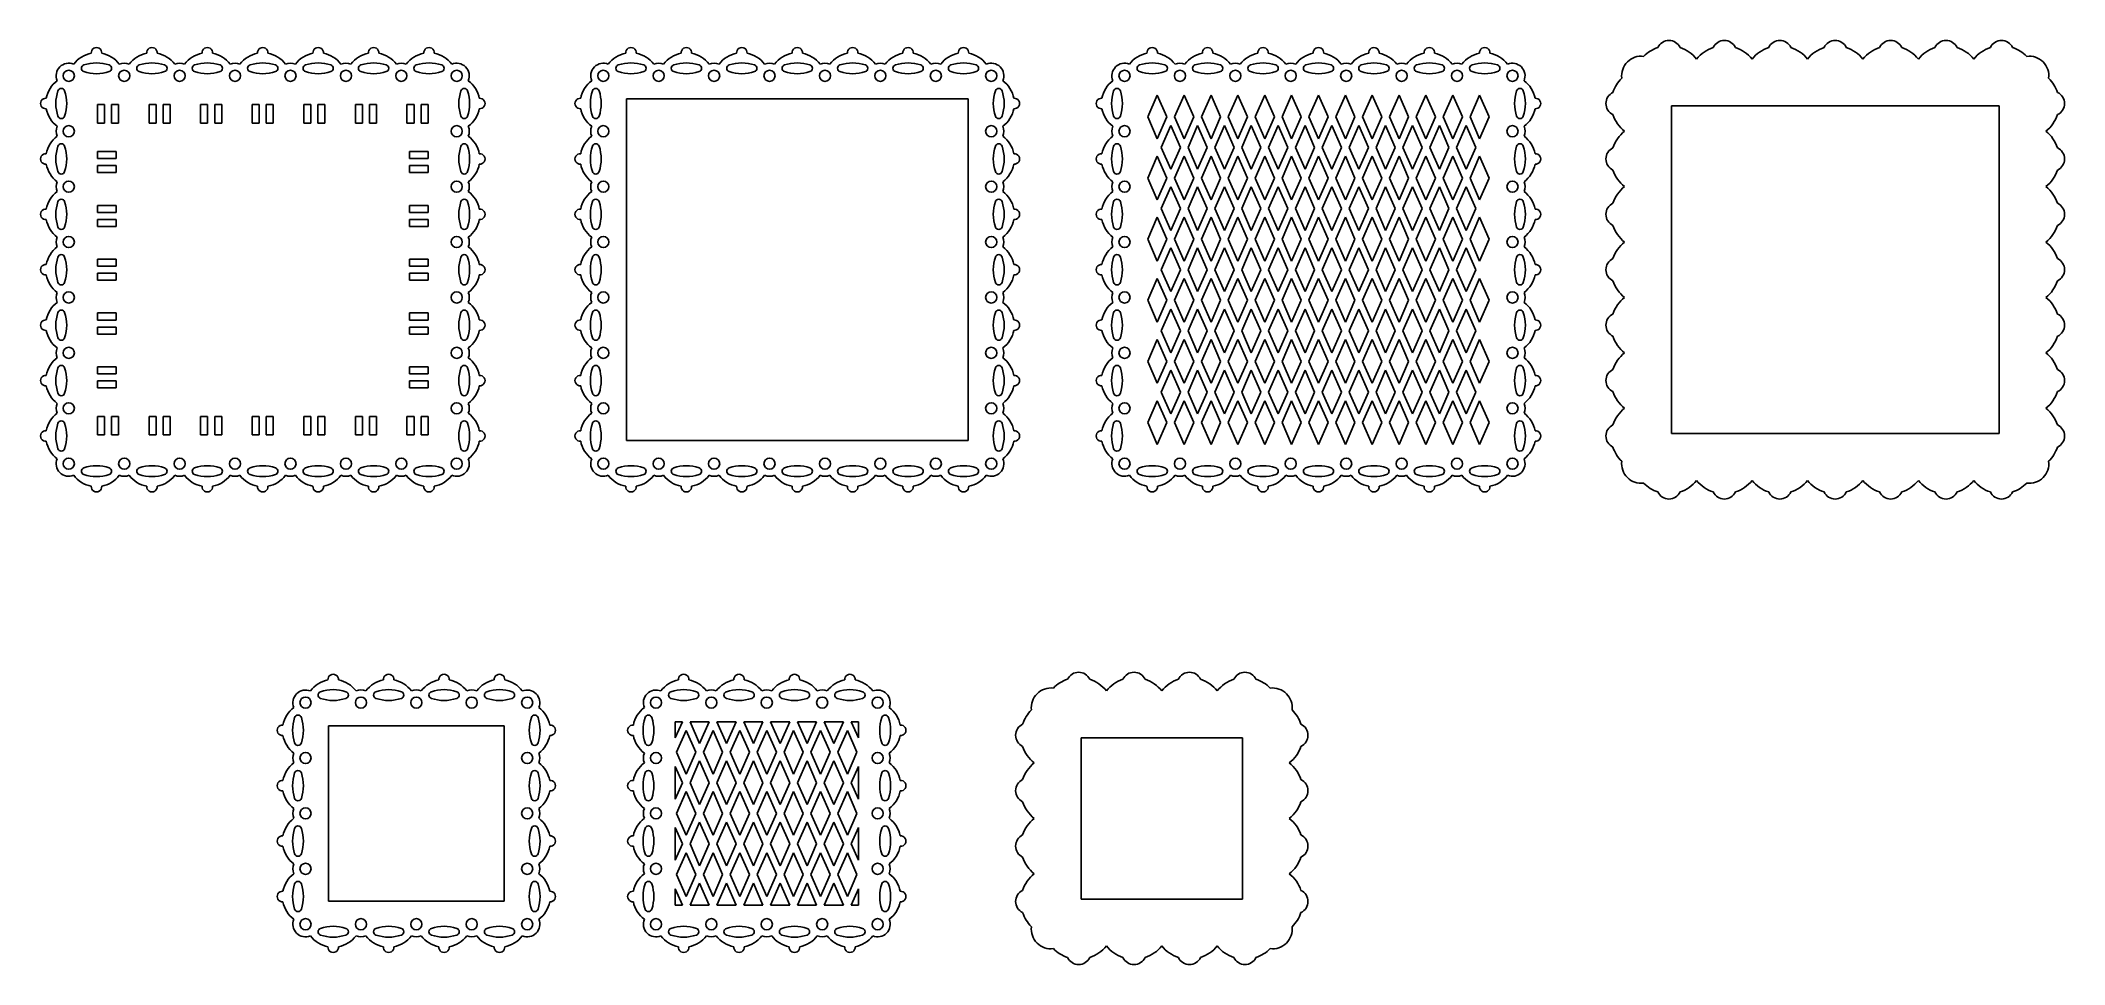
# Model space of a CAD drawing. Extents: x -354 to 222, y -54 to 209.
import ezdxf

# ---------------------------------------------------------------- set-up
doc = ezdxf.new("R2010")
doc.units = 0
doc.layers.get('0').update_dxf_attribs({"linetype": 'CONTINUOUS'})

msp = doc.modelspace()

# ---------------------------------------------------------------- linework, layer by layer
for p, q in [((-337.561151, 190.800518), (-337.561151, 185.500518)), ((-337.561151, 190.800518), (-335.561151, 190.800518)), ((-335.561151, 190.800518), (-335.561151, 185.500518)), ((-333.561151, 190.800518), (-333.561151, 185.500518)), ((-333.561151, 190.800518), (-331.561151, 190.800518)), ((-331.561151, 190.800518), (-331.561151, 185.500518)), ((-322.882825, 190.800518), (-322.882825, 185.500518)), ((-322.882825, 190.800518), (-320.882825, 190.800518)), ((-320.882825, 190.800518), (-320.882825, 185.500518)), ((-318.882825, 190.800518), (-318.882825, 185.500518)), ((-318.882825, 190.800518), (-316.882825, 190.800518)), ((-316.882825, 190.800518), (-316.882825, 185.500518)), ((-308.198659, 190.800518), (-308.198659, 185.500518)), ((-308.198659, 190.800518), (-306.198659, 190.800518)), ((-306.198659, 190.800518), (-306.198659, 185.500518)), ((-304.198659, 190.800518), (-304.198659, 185.500518)), ((-304.198659, 190.800518), (-302.198659, 190.800518)), ((-302.198659, 190.800518), (-302.198659, 185.500518)), ((-293.514493, 190.800518), (-293.514493, 185.500518)), ((-293.514493, 190.800518), (-291.514493, 190.800518)), ((-291.514493, 190.800518), (-291.514493, 185.500518)), ((-289.514493, 190.800518), (-289.514493, 185.500518)), ((-289.514493, 190.800518), (-287.514493, 190.800518)), ((-287.514493, 190.800518), (-287.514493, 185.500518)), ((-278.818663, 190.800518), (-278.818663, 185.500518)), ((-276.818663, 190.800518), (-278.818663, 190.800518)), ((-276.818663, 190.800518), (-276.818663, 185.500518)), ((-274.818663, 190.800518), (-274.818663, 185.500518)), ((-272.818663, 190.800518), (-274.818663, 190.800518)), ((-272.818663, 190.800518), (-272.818663, 185.500518)), ((-264.134497, 190.800518), (-264.134497, 185.500518)), ((-262.134497, 190.800518), (-264.134497, 190.800518)), ((-262.134497, 190.800518), (-262.134497, 185.500518)), ((-260.134497, 190.800518), (-260.134497, 185.500518)), ((-258.134497, 190.800518), (-260.134497, 190.800518)), ((-258.134497, 190.800518), (-258.134497, 185.500518)), ((-249.456171, 190.800518), (-249.456171, 185.500518)), ((-247.456171, 190.800518), (-249.456171, 190.800518)), ((-247.456171, 190.800518), (-247.456171, 185.500518)), ((-245.456171, 190.800518), (-245.456171, 185.500518)), ((-243.456171, 190.800518), (-245.456171, 190.800518)), ((-243.456171, 190.800518), (-243.456171, 185.500518)), ((-187.002821, 192.365359), (-187.002821, 95.101554)), ((-187.002821, 192.365359), (-89.739016, 192.365359)), ((-89.739016, 192.365359), (-89.739016, 95.101554)), ((-35.875474, 193.47196), (-38.60594, 187.254647)), ((-35.875474, 193.47196), (-33.145007, 187.254647)), ((-28.230168, 193.47196), (-30.960634, 187.254647)), ((-28.230168, 193.47196), (-25.499701, 187.254647)), ((-20.584861, 193.47196), (-23.315328, 187.254647)), ((-20.584861, 193.47196), (-17.854395, 187.254647)), ((-12.939555, 193.47196), (-15.670022, 187.254647)), ((-12.939555, 193.47196), (-10.209089, 187.254647)), ((-5.294249, 193.47196), (-8.024715, 187.254647)), ((-5.294249, 193.47196), (-2.563782, 187.254647)), ((2.351057, 193.47196), (-0.379409, 187.254647)), ((2.351057, 193.47196), (5.081524, 187.254647)), ((9.996364, 193.47196), (7.265897, 187.254647)), ((9.996364, 193.47196), (12.72683, 187.254647)), ((17.64167, 193.47196), (14.911203, 187.254647)), ((17.64167, 193.47196), (20.372136, 187.254647)), ((25.286976, 193.47196), (22.55651, 187.254647)), ((25.286976, 193.47196), (28.017443, 187.254647)), ((32.932283, 193.47196), (30.201816, 187.254647)), ((32.932283, 193.47196), (35.662749, 187.254647)), ((40.577589, 193.47196), (37.847122, 187.254647)), ((40.577589, 193.47196), (43.308055, 187.254647)), ((48.222895, 193.47196), (45.492429, 187.254647)), ((48.222895, 193.47196), (50.953362, 187.254647)), ((55.868201, 193.47196), (53.137735, 187.254647)), ((55.868201, 193.47196), (58.598668, 187.254647)), ((110.448894, 190.365359), (203.712699, 190.365359)), ((110.448894, 190.365359), (110.448894, 97.101554)), ((203.712699, 190.365359), (203.712699, 97.101554)), ((-337.561151, 185.500518), (-335.561151, 185.500518)), ((-333.561151, 185.500518), (-331.561151, 185.500518)), ((-322.882825, 185.500518), (-320.882825, 185.500518)), ((-318.882825, 185.500518), (-316.882825, 185.500518)), ((-308.198659, 185.500518), (-306.198659, 185.500518)), ((-304.198659, 185.500518), (-302.198659, 185.500518)), ((-293.514493, 185.500518), (-291.514493, 185.500518)), ((-289.514493, 185.500518), (-287.514493, 185.500518)), ((-276.818663, 185.500518), (-278.818663, 185.500518)), ((-272.818663, 185.500518), (-274.818663, 185.500518)), ((-262.134497, 185.500518), (-264.134497, 185.500518)), ((-258.134497, 185.500518), (-260.134497, 185.500518)), ((-247.456171, 185.500518), (-249.456171, 185.500518)), ((-243.456171, 185.500518), (-245.456171, 185.500518)), ((-38.60594, 187.254647), (-35.875474, 181.037334)), ((-33.145007, 187.254647), (-35.875474, 181.037334)), ((-32.052821, 184.767722), (-34.783287, 178.550409)), ((-32.052821, 184.767722), (-29.322354, 178.550409)), ((-30.960634, 187.254647), (-28.230168, 181.037334)), ((-25.499701, 187.254647), (-28.230168, 181.037334)), ((-24.407515, 184.767722), (-27.137981, 178.550409)), ((-24.407515, 184.767722), (-21.677048, 178.550409)), ((-23.315328, 187.254647), (-20.584861, 181.037334)), ((-17.854395, 187.254647), (-20.584861, 181.037334)), ((-16.762208, 184.767722), (-19.492675, 178.550409)), ((-16.762208, 184.767722), (-14.031742, 178.550409)), ((-15.670022, 187.254647), (-12.939555, 181.037334)), ((-10.209089, 187.254647), (-12.939555, 181.037334)), ((-9.116902, 184.767722), (-11.847369, 178.550409)), ((-9.116902, 184.767722), (-6.386435, 178.550409)), ((-8.024715, 187.254647), (-5.294249, 181.037334)), ((-2.563782, 187.254647), (-5.294249, 181.037334)), ((-1.471596, 184.767722), (-4.202062, 178.550409)), ((-1.471596, 184.767722), (1.258871, 178.550409)), ((-0.379409, 187.254647), (2.351057, 181.037334)), ((5.081524, 187.254647), (2.351057, 181.037334)), ((6.173711, 184.767722), (3.443244, 178.550409)), ((6.173711, 184.767722), (8.904177, 178.550409)), ((7.265897, 187.254647), (9.996364, 181.037334)), ((12.72683, 187.254647), (9.996364, 181.037334)), ((13.819017, 184.767722), (11.08855, 178.550409)), ((13.819017, 184.767722), (16.549483, 178.550409)), ((14.911203, 187.254647), (17.64167, 181.037334)), ((20.372136, 187.254647), (17.64167, 181.037334)), ((21.464323, 184.767722), (18.733857, 178.550409)), ((21.464323, 184.767722), (24.19479, 178.550409)), ((22.55651, 187.254647), (25.286976, 181.037334)), ((28.017443, 187.254647), (25.286976, 181.037334)), ((29.109629, 184.767722), (26.379163, 178.550409)), ((29.109629, 184.767722), (31.840096, 178.550409)), ((30.201816, 187.254647), (32.932283, 181.037334)), ((35.662749, 187.254647), (32.932283, 181.037334)), ((36.754936, 184.767722), (34.024469, 178.550409)), ((36.754936, 184.767722), (39.485402, 178.550409)), ((37.847122, 187.254647), (40.577589, 181.037334)), ((43.308055, 187.254647), (40.577589, 181.037334)), ((44.400242, 184.767722), (41.669775, 178.550409)), ((44.400242, 184.767722), (47.130708, 178.550409)), ((45.492429, 187.254647), (48.222895, 181.037334)), ((50.953362, 187.254647), (48.222895, 181.037334)), ((52.045548, 184.767722), (49.315082, 178.550409)), ((52.045548, 184.767722), (54.776015, 178.550409)), ((53.137735, 187.254647), (55.868201, 181.037334)), ((58.598668, 187.254647), (55.868201, 181.037334)), ((-337.561151, 177.385118), (-332.261151, 177.385118)), ((-337.561151, 177.385118), (-337.561151, 175.385118)), ((-337.561151, 175.385118), (-332.261151, 175.385118)), ((-337.561151, 173.385118), (-332.261151, 173.385118)), ((-337.561151, 173.385118), (-337.561151, 171.385118)), ((-332.261151, 177.385118), (-332.261151, 175.385118)), ((-332.261151, 173.385118), (-332.261151, 171.385118)), ((-243.456171, 177.385118), (-248.756171, 177.385118)), ((-248.756171, 177.385118), (-248.756171, 175.385118)), ((-243.456171, 175.385118), (-248.756171, 175.385118)), ((-248.756171, 173.385118), (-248.756171, 171.385118)), ((-243.456171, 173.385118), (-248.756171, 173.385118)), ((-243.456171, 177.385118), (-243.456171, 175.385118)), ((-243.456171, 173.385118), (-243.456171, 171.385118)), ((-35.875474, 176.063484), (-38.60594, 169.846171)), ((-35.875474, 176.063484), (-33.145007, 169.846171)), ((-34.783287, 178.550409), (-32.052821, 172.333096)), ((-29.322354, 178.550409), (-32.052821, 172.333096)), ((-28.230168, 176.063484), (-30.960634, 169.846171)), ((-28.230168, 176.063484), (-25.499701, 169.846171)), ((-27.137981, 178.550409), (-24.407515, 172.333096)), ((-21.677048, 178.550409), (-24.407515, 172.333096)), ((-20.584861, 176.063484), (-23.315328, 169.846171)), ((-20.584861, 176.063484), (-17.854395, 169.846171)), ((-19.492675, 178.550409), (-16.762208, 172.333096)), ((-14.031742, 178.550409), (-16.762208, 172.333096)), ((-12.939555, 176.063484), (-15.670022, 169.846171)), ((-12.939555, 176.063484), (-10.209089, 169.846171)), ((-11.847369, 178.550409), (-9.116902, 172.333096)), ((-6.386435, 178.550409), (-9.116902, 172.333096)), ((-5.294249, 176.063484), (-8.024715, 169.846171)), ((-5.294249, 176.063484), (-2.563782, 169.846171)), ((-4.202062, 178.550409), (-1.471596, 172.333096)), ((1.258871, 178.550409), (-1.471596, 172.333096)), ((2.351057, 176.063484), (-0.379409, 169.846171)), ((2.351057, 176.063484), (5.081524, 169.846171)), ((3.443244, 178.550409), (6.173711, 172.333096)), ((8.904177, 178.550409), (6.173711, 172.333096)), ((9.996364, 176.063484), (7.265897, 169.846171)), ((9.996364, 176.063484), (12.72683, 169.846171)), ((11.08855, 178.550409), (13.819017, 172.333096)), ((16.549483, 178.550409), (13.819017, 172.333096)), ((17.64167, 176.063484), (14.911203, 169.846171)), ((17.64167, 176.063484), (20.372136, 169.846171)), ((18.733857, 178.550409), (21.464323, 172.333096)), ((24.19479, 178.550409), (21.464323, 172.333096)), ((25.286976, 176.063484), (22.55651, 169.846171)), ((25.286976, 176.063484), (28.017443, 169.846171)), ((26.379163, 178.550409), (29.109629, 172.333096)), ((31.840096, 178.550409), (29.109629, 172.333096)), ((32.932283, 176.063484), (30.201816, 169.846171)), ((32.932283, 176.063484), (35.662749, 169.846171)), ((34.024469, 178.550409), (36.754936, 172.333096)), ((39.485402, 178.550409), (36.754936, 172.333096)), ((40.577589, 176.063484), (37.847122, 169.846171)), ((40.577589, 176.063484), (43.308055, 169.846171)), ((41.669775, 178.550409), (44.400242, 172.333096)), ((47.130708, 178.550409), (44.400242, 172.333096)), ((48.222895, 176.063484), (45.492429, 169.846171)), ((48.222895, 176.063484), (50.953362, 169.846171)), ((49.315082, 178.550409), (52.045548, 172.333096)), ((54.776015, 178.550409), (52.045548, 172.333096)), ((55.868201, 176.063484), (53.137735, 169.846171)), ((55.868201, 176.063484), (58.598668, 169.846171)), ((-337.561151, 171.385118), (-332.261151, 171.385118)), ((-243.456171, 171.385118), (-248.756171, 171.385118)), ((-38.60594, 169.846171), (-35.875474, 163.628858)), ((-33.145007, 169.846171), (-35.875474, 163.628858)), ((-32.052821, 167.359246), (-34.783287, 161.141933)), ((-32.052821, 167.359246), (-29.322354, 161.141933)), ((-30.960634, 169.846171), (-28.230168, 163.628858)), ((-25.499701, 169.846171), (-28.230168, 163.628858)), ((-24.407515, 167.359246), (-27.137981, 161.141933)), ((-24.407515, 167.359246), (-21.677048, 161.141933)), ((-23.315328, 169.846171), (-20.584861, 163.628858)), ((-17.854395, 169.846171), (-20.584861, 163.628858)), ((-16.762208, 167.359246), (-19.492675, 161.141933)), ((-16.762208, 167.359246), (-14.031742, 161.141933)), ((-15.670022, 169.846171), (-12.939555, 163.628858)), ((-10.209089, 169.846171), (-12.939555, 163.628858)), ((-9.116902, 167.359246), (-11.847369, 161.141933)), ((-9.116902, 167.359246), (-6.386435, 161.141933)), ((-8.024715, 169.846171), (-5.294249, 163.628858)), ((-2.563782, 169.846171), (-5.294249, 163.628858)), ((-1.471596, 167.359246), (-4.202062, 161.141933)), ((-1.471596, 167.359246), (1.258871, 161.141933)), ((-0.379409, 169.846171), (2.351057, 163.628858)), ((5.081524, 169.846171), (2.351057, 163.628858)), ((6.173711, 167.359246), (3.443244, 161.141933)), ((6.173711, 167.359246), (8.904177, 161.141933)), ((7.265897, 169.846171), (9.996364, 163.628858)), ((12.72683, 169.846171), (9.996364, 163.628858)), ((13.819017, 167.359246), (11.08855, 161.141933)), ((13.819017, 167.359246), (16.549483, 161.141933)), ((14.911203, 169.846171), (17.64167, 163.628858)), ((20.372136, 169.846171), (17.64167, 163.628858)), ((21.464323, 167.359246), (18.733857, 161.141933)), ((21.464323, 167.359246), (24.19479, 161.141933)), ((22.55651, 169.846171), (25.286976, 163.628858)), ((28.017443, 169.846171), (25.286976, 163.628858)), ((29.109629, 167.359246), (26.379163, 161.141933)), ((29.109629, 167.359246), (31.840096, 161.141933)), ((30.201816, 169.846171), (32.932283, 163.628858)), ((35.662749, 169.846171), (32.932283, 163.628858)), ((36.754936, 167.359246), (34.024469, 161.141933)), ((36.754936, 167.359246), (39.485402, 161.141933)), ((37.847122, 169.846171), (40.577589, 163.628858)), ((43.308055, 169.846171), (40.577589, 163.628858)), ((44.400242, 167.359246), (41.669775, 161.141933)), ((44.400242, 167.359246), (47.130708, 161.141933)), ((45.492429, 169.846171), (48.222895, 163.628858)), ((50.953362, 169.846171), (48.222895, 163.628858)), ((52.045548, 167.359246), (49.315082, 161.141933)), ((52.045548, 167.359246), (54.776015, 161.141933)), ((53.137735, 169.846171), (55.868201, 163.628858)), ((58.598668, 169.846171), (55.868201, 163.628858)), ((-337.561151, 162.059287), (-332.261151, 162.059287)), ((-337.561151, 160.059287), (-337.561151, 162.059287)), ((-332.261151, 160.059287), (-332.261151, 162.059287)), ((-243.456171, 162.059287), (-248.756171, 162.059287)), ((-248.756171, 160.059287), (-248.756171, 162.059287)), ((-243.456171, 160.059287), (-243.456171, 162.059287)), ((-337.561151, 160.059287), (-332.261151, 160.059287)), ((-337.561151, 158.059287), (-332.261151, 158.059287)), ((-337.561151, 156.059287), (-337.561151, 158.059287)), ((-337.561151, 156.059287), (-332.261151, 156.059287)), ((-332.261151, 156.059287), (-332.261151, 158.059287)), ((-243.456171, 160.059287), (-248.756171, 160.059287)), ((-243.456171, 158.059287), (-248.756171, 158.059287)), ((-248.756171, 156.059287), (-248.756171, 158.059287)), ((-243.456171, 156.059287), (-248.756171, 156.059287)), ((-243.456171, 156.059287), (-243.456171, 158.059287)), ((-35.875474, 158.655008), (-38.60594, 152.437695)), ((-35.875474, 158.655008), (-33.145007, 152.437695)), ((-34.783287, 161.141933), (-32.052821, 154.92462)), ((-29.322354, 161.141933), (-32.052821, 154.92462)), ((-28.230168, 158.655008), (-30.960634, 152.437695)), ((-28.230168, 158.655008), (-25.499701, 152.437695)), ((-27.137981, 161.141933), (-24.407515, 154.92462)), ((-21.677048, 161.141933), (-24.407515, 154.92462)), ((-20.584861, 158.655008), (-23.315328, 152.437695)), ((-20.584861, 158.655008), (-17.854395, 152.437695)), ((-19.492675, 161.141933), (-16.762208, 154.92462)), ((-14.031742, 161.141933), (-16.762208, 154.92462)), ((-12.939555, 158.655008), (-15.670022, 152.437695)), ((-12.939555, 158.655008), (-10.209089, 152.437695)), ((-11.847369, 161.141933), (-9.116902, 154.92462)), ((-6.386435, 161.141933), (-9.116902, 154.92462)), ((-5.294249, 158.655008), (-8.024715, 152.437695)), ((-5.294249, 158.655008), (-2.563782, 152.437695)), ((-4.202062, 161.141933), (-1.471596, 154.92462)), ((1.258871, 161.141933), (-1.471596, 154.92462)), ((2.351057, 158.655008), (-0.379409, 152.437695)), ((2.351057, 158.655008), (5.081524, 152.437695)), ((3.443244, 161.141933), (6.173711, 154.92462)), ((8.904177, 161.141933), (6.173711, 154.92462)), ((9.996364, 158.655008), (7.265897, 152.437695)), ((9.996364, 158.655008), (12.72683, 152.437695)), ((11.08855, 161.141933), (13.819017, 154.92462)), ((16.549483, 161.141933), (13.819017, 154.92462)), ((17.64167, 158.655008), (14.911203, 152.437695)), ((17.64167, 158.655008), (20.372136, 152.437695)), ((18.733857, 161.141933), (21.464323, 154.92462)), ((24.19479, 161.141933), (21.464323, 154.92462)), ((25.286976, 158.655008), (22.55651, 152.437695)), ((25.286976, 158.655008), (28.017443, 152.437695)), ((26.379163, 161.141933), (29.109629, 154.92462)), ((31.840096, 161.141933), (29.109629, 154.92462)), ((32.932283, 158.655008), (30.201816, 152.437695)), ((32.932283, 158.655008), (35.662749, 152.437695)), ((34.024469, 161.141933), (36.754936, 154.92462)), ((39.485402, 161.141933), (36.754936, 154.92462)), ((40.577589, 158.655008), (37.847122, 152.437695)), ((40.577589, 158.655008), (43.308055, 152.437695)), ((41.669775, 161.141933), (44.400242, 154.92462)), ((47.130708, 161.141933), (44.400242, 154.92462)), ((48.222895, 158.655008), (45.492429, 152.437695)), ((48.222895, 158.655008), (50.953362, 152.437695)), ((49.315082, 161.141933), (52.045548, 154.92462)), ((54.776015, 161.141933), (52.045548, 154.92462)), ((55.868201, 158.655008), (53.137735, 152.437695)), ((55.868201, 158.655008), (58.598668, 152.437695)), ((-38.60594, 152.437695), (-35.875474, 146.220382)), ((-33.145007, 152.437695), (-35.875474, 146.220382)), ((-32.052821, 149.95077), (-34.783287, 143.733457)), ((-32.052821, 149.95077), (-29.322354, 143.733457)), ((-30.960634, 152.437695), (-28.230168, 146.220382)), ((-25.499701, 152.437695), (-28.230168, 146.220382)), ((-24.407515, 149.95077), (-27.137981, 143.733457)), ((-24.407515, 149.95077), (-21.677048, 143.733457)), ((-23.315328, 152.437695), (-20.584861, 146.220382)), ((-17.854395, 152.437695), (-20.584861, 146.220382)), ((-16.762208, 149.95077), (-19.492675, 143.733457)), ((-16.762208, 149.95077), (-14.031742, 143.733457)), ((-15.670022, 152.437695), (-12.939555, 146.220382)), ((-10.209089, 152.437695), (-12.939555, 146.220382)), ((-9.116902, 149.95077), (-11.847369, 143.733457)), ((-9.116902, 149.95077), (-6.386435, 143.733457)), ((-8.024715, 152.437695), (-5.294249, 146.220382)), ((-2.563782, 152.437695), (-5.294249, 146.220382)), ((-1.471596, 149.95077), (-4.202062, 143.733457)), ((-1.471596, 149.95077), (1.258871, 143.733457)), ((-0.379409, 152.437695), (2.351057, 146.220382)), ((5.081524, 152.437695), (2.351057, 146.220382)), ((6.173711, 149.95077), (3.443244, 143.733457)), ((6.173711, 149.95077), (8.904177, 143.733457)), ((7.265897, 152.437695), (9.996364, 146.220382)), ((12.72683, 152.437695), (9.996364, 146.220382)), ((13.819017, 149.95077), (11.08855, 143.733457)), ((13.819017, 149.95077), (16.549483, 143.733457)), ((14.911203, 152.437695), (17.64167, 146.220382)), ((20.372136, 152.437695), (17.64167, 146.220382)), ((21.464323, 149.95077), (18.733857, 143.733457)), ((21.464323, 149.95077), (24.19479, 143.733457)), ((22.55651, 152.437695), (25.286976, 146.220382)), ((28.017443, 152.437695), (25.286976, 146.220382)), ((29.109629, 149.95077), (26.379163, 143.733457)), ((29.109629, 149.95077), (31.840096, 143.733457)), ((30.201816, 152.437695), (32.932283, 146.220382)), ((35.662749, 152.437695), (32.932283, 146.220382)), ((36.754936, 149.95077), (34.024469, 143.733457)), ((36.754936, 149.95077), (39.485402, 143.733457)), ((37.847122, 152.437695), (40.577589, 146.220382)), ((43.308055, 152.437695), (40.577589, 146.220382)), ((44.400242, 149.95077), (41.669775, 143.733457)), ((44.400242, 149.95077), (47.130708, 143.733457)), ((45.492429, 152.437695), (48.222895, 146.220382)), ((50.953362, 152.437695), (48.222895, 146.220382)), ((52.045548, 149.95077), (49.315082, 143.733457)), ((52.045548, 149.95077), (54.776015, 143.733457)), ((53.137735, 152.437695), (55.868201, 146.220382)), ((58.598668, 152.437695), (55.868201, 146.220382)), ((-337.561151, 144.733457), (-337.561151, 146.733457)), ((-337.561151, 146.733457), (-332.261151, 146.733457)), ((-337.561151, 144.733457), (-332.261151, 144.733457)), ((-332.261151, 144.733457), (-332.261151, 146.733457)), ((-248.756171, 144.733457), (-248.756171, 146.733457)), ((-243.456171, 146.733457), (-248.756171, 146.733457)), ((-243.456171, 144.733457), (-248.756171, 144.733457)), ((-243.456171, 144.733457), (-243.456171, 146.733457)), ((-337.561151, 142.733457), (-332.261151, 142.733457)), ((-337.561151, 140.733457), (-337.561151, 142.733457)), ((-337.561151, 140.733457), (-332.261151, 140.733457)), ((-332.261151, 140.733457), (-332.261151, 142.733457)), ((-243.456171, 142.733457), (-248.756171, 142.733457)), ((-248.756171, 140.733457), (-248.756171, 142.733457)), ((-243.456171, 140.733457), (-248.756171, 140.733457)), ((-243.456171, 140.733457), (-243.456171, 142.733457)), ((-35.875474, 141.246532), (-38.60594, 135.029219)), ((-35.875474, 141.246532), (-33.145007, 135.029219)), ((-34.783287, 143.733457), (-32.052821, 137.516144)), ((-29.322354, 143.733457), (-32.052821, 137.516144)), ((-28.230168, 141.246532), (-30.960634, 135.029219)), ((-28.230168, 141.246532), (-25.499701, 135.029219)), ((-27.137981, 143.733457), (-24.407515, 137.516144)), ((-21.677048, 143.733457), (-24.407515, 137.516144)), ((-20.584861, 141.246532), (-23.315328, 135.029219)), ((-20.584861, 141.246532), (-17.854395, 135.029219)), ((-19.492675, 143.733457), (-16.762208, 137.516144)), ((-14.031742, 143.733457), (-16.762208, 137.516144)), ((-12.939555, 141.246532), (-15.670022, 135.029219)), ((-12.939555, 141.246532), (-10.209089, 135.029219)), ((-11.847369, 143.733457), (-9.116902, 137.516144)), ((-6.386435, 143.733457), (-9.116902, 137.516144)), ((-5.294249, 141.246532), (-8.024715, 135.029219)), ((-5.294249, 141.246532), (-2.563782, 135.029219)), ((-4.202062, 143.733457), (-1.471596, 137.516144)), ((1.258871, 143.733457), (-1.471596, 137.516144)), ((2.351057, 141.246532), (-0.379409, 135.029219)), ((2.351057, 141.246532), (5.081524, 135.029219)), ((3.443244, 143.733457), (6.173711, 137.516144)), ((8.904177, 143.733457), (6.173711, 137.516144)), ((9.996364, 141.246532), (7.265897, 135.029219)), ((9.996364, 141.246532), (12.72683, 135.029219)), ((11.08855, 143.733457), (13.819017, 137.516144)), ((16.549483, 143.733457), (13.819017, 137.516144)), ((17.64167, 141.246532), (14.911203, 135.029219)), ((17.64167, 141.246532), (20.372136, 135.029219)), ((18.733857, 143.733457), (21.464323, 137.516144)), ((24.19479, 143.733457), (21.464323, 137.516144)), ((25.286976, 141.246532), (22.55651, 135.029219)), ((25.286976, 141.246532), (28.017443, 135.029219)), ((26.379163, 143.733457), (29.109629, 137.516144)), ((31.840096, 143.733457), (29.109629, 137.516144)), ((32.932283, 141.246532), (30.201816, 135.029219)), ((32.932283, 141.246532), (35.662749, 135.029219)), ((34.024469, 143.733457), (36.754936, 137.516144)), ((39.485402, 143.733457), (36.754936, 137.516144)), ((40.577589, 141.246532), (37.847122, 135.029219)), ((40.577589, 141.246532), (43.308055, 135.029219)), ((41.669775, 143.733457), (44.400242, 137.516144)), ((47.130708, 143.733457), (44.400242, 137.516144)), ((48.222895, 141.246532), (45.492429, 135.029219)), ((48.222895, 141.246532), (50.953362, 135.029219)), ((49.315082, 143.733457), (52.045548, 137.516144)), ((54.776015, 143.733457), (52.045548, 137.516144)), ((55.868201, 141.246532), (53.137735, 135.029219)), ((55.868201, 141.246532), (58.598668, 135.029219)), ((-38.60594, 135.029219), (-35.875474, 128.811906)), ((-33.145007, 135.029219), (-35.875474, 128.811906)), ((-32.052821, 132.542294), (-34.783287, 126.324981)), ((-32.052821, 132.542294), (-29.322354, 126.324981)), ((-30.960634, 135.029219), (-28.230168, 128.811906)), ((-25.499701, 135.029219), (-28.230168, 128.811906)), ((-24.407515, 132.542294), (-27.137981, 126.324981)), ((-24.407515, 132.542294), (-21.677048, 126.324981)), ((-23.315328, 135.029219), (-20.584861, 128.811906)), ((-17.854395, 135.029219), (-20.584861, 128.811906)), ((-16.762208, 132.542294), (-19.492675, 126.324981)), ((-16.762208, 132.542294), (-14.031742, 126.324981)), ((-15.670022, 135.029219), (-12.939555, 128.811906)), ((-10.209089, 135.029219), (-12.939555, 128.811906)), ((-9.116902, 132.542294), (-11.847369, 126.324981)), ((-9.116902, 132.542294), (-6.386435, 126.324981)), ((-8.024715, 135.029219), (-5.294249, 128.811906)), ((-2.563782, 135.029219), (-5.294249, 128.811906)), ((-1.471596, 132.542294), (-4.202062, 126.324981)), ((-1.471596, 132.542294), (1.258871, 126.324981)), ((-0.379409, 135.029219), (2.351057, 128.811906)), ((5.081524, 135.029219), (2.351057, 128.811906)), ((6.173711, 132.542294), (3.443244, 126.324981)), ((6.173711, 132.542294), (8.904177, 126.324981)), ((7.265897, 135.029219), (9.996364, 128.811906)), ((12.72683, 135.029219), (9.996364, 128.811906)), ((13.819017, 132.542294), (11.08855, 126.324981)), ((13.819017, 132.542294), (16.549483, 126.324981)), ((14.911203, 135.029219), (17.64167, 128.811906)), ((20.372136, 135.029219), (17.64167, 128.811906)), ((21.464323, 132.542294), (18.733857, 126.324981)), ((21.464323, 132.542294), (24.19479, 126.324981)), ((22.55651, 135.029219), (25.286976, 128.811906)), ((28.017443, 135.029219), (25.286976, 128.811906)), ((29.109629, 132.542294), (26.379163, 126.324981)), ((29.109629, 132.542294), (31.840096, 126.324981)), ((30.201816, 135.029219), (32.932283, 128.811906)), ((35.662749, 135.029219), (32.932283, 128.811906)), ((36.754936, 132.542294), (34.024469, 126.324981)), ((36.754936, 132.542294), (39.485402, 126.324981)), ((37.847122, 135.029219), (40.577589, 128.811906)), ((43.308055, 135.029219), (40.577589, 128.811906)), ((44.400242, 132.542294), (41.669775, 126.324981)), ((44.400242, 132.542294), (47.130708, 126.324981)), ((45.492429, 135.029219), (48.222895, 128.811906)), ((50.953362, 135.029219), (48.222895, 128.811906)), ((52.045548, 132.542294), (49.315082, 126.324981)), ((52.045548, 132.542294), (54.776015, 126.324981)), ((53.137735, 135.029219), (55.868201, 128.811906)), ((58.598668, 135.029219), (55.868201, 128.811906)), ((-337.561151, 131.419291), (-332.261151, 131.419291)), ((-337.561151, 129.419291), (-337.561151, 131.419291)), ((-337.561151, 129.419291), (-332.261151, 129.419291)), ((-337.561151, 127.419291), (-332.261151, 127.419291)), ((-337.561151, 125.419291), (-337.561151, 127.419291)), ((-332.261151, 129.419291), (-332.261151, 131.419291)), ((-332.261151, 125.419291), (-332.261151, 127.419291)), ((-243.456171, 131.419291), (-248.756171, 131.419291)), ((-248.756171, 129.419291), (-248.756171, 131.419291)), ((-243.456171, 129.419291), (-248.756171, 129.419291)), ((-243.456171, 127.419291), (-248.756171, 127.419291)), ((-248.756171, 125.419291), (-248.756171, 127.419291)), ((-243.456171, 129.419291), (-243.456171, 131.419291)), ((-243.456171, 125.419291), (-243.456171, 127.419291)), ((-337.561151, 125.419291), (-332.261151, 125.419291)), ((-243.456171, 125.419291), (-248.756171, 125.419291)), ((-35.875474, 123.838056), (-38.60594, 117.620743)), ((-35.875474, 123.838056), (-33.145007, 117.620743)), ((-34.783287, 126.324981), (-32.052821, 120.107668)), ((-29.322354, 126.324981), (-32.052821, 120.107668)), ((-28.230168, 123.838056), (-30.960634, 117.620743)), ((-28.230168, 123.838056), (-25.499701, 117.620743)), ((-27.137981, 126.324981), (-24.407515, 120.107668)), ((-21.677048, 126.324981), (-24.407515, 120.107668)), ((-20.584861, 123.838056), (-23.315328, 117.620743)), ((-20.584861, 123.838056), (-17.854395, 117.620743)), ((-19.492675, 126.324981), (-16.762208, 120.107668)), ((-14.031742, 126.324981), (-16.762208, 120.107668)), ((-12.939555, 123.838056), (-15.670022, 117.620743)), ((-12.939555, 123.838056), (-10.209089, 117.620743)), ((-11.847369, 126.324981), (-9.116902, 120.107668)), ((-6.386435, 126.324981), (-9.116902, 120.107668)), ((-5.294249, 123.838056), (-8.024715, 117.620743)), ((-5.294249, 123.838056), (-2.563782, 117.620743)), ((-4.202062, 126.324981), (-1.471596, 120.107668)), ((1.258871, 126.324981), (-1.471596, 120.107668)), ((2.351057, 123.838056), (-0.379409, 117.620743)), ((2.351057, 123.838056), (5.081524, 117.620743)), ((3.443244, 126.324981), (6.173711, 120.107668)), ((8.904177, 126.324981), (6.173711, 120.107668)), ((9.996364, 123.838056), (7.265897, 117.620743)), ((9.996364, 123.838056), (12.72683, 117.620743)), ((11.08855, 126.324981), (13.819017, 120.107668)), ((16.549483, 126.324981), (13.819017, 120.107668)), ((17.64167, 123.838056), (14.911203, 117.620743)), ((17.64167, 123.838056), (20.372136, 117.620743)), ((18.733857, 126.324981), (21.464323, 120.107668)), ((24.19479, 126.324981), (21.464323, 120.107668)), ((25.286976, 123.838056), (22.55651, 117.620743)), ((25.286976, 123.838056), (28.017443, 117.620743)), ((26.379163, 126.324981), (29.109629, 120.107668)), ((31.840096, 126.324981), (29.109629, 120.107668)), ((32.932283, 123.838056), (30.201816, 117.620743)), ((32.932283, 123.838056), (35.662749, 117.620743)), ((34.024469, 126.324981), (36.754936, 120.107668)), ((39.485402, 126.324981), (36.754936, 120.107668)), ((40.577589, 123.838056), (37.847122, 117.620743)), ((40.577589, 123.838056), (43.308055, 117.620743)), ((41.669775, 126.324981), (44.400242, 120.107668)), ((47.130708, 126.324981), (44.400242, 120.107668)), ((48.222895, 123.838056), (45.492429, 117.620743)), ((48.222895, 123.838056), (50.953362, 117.620743)), ((49.315082, 126.324981), (52.045548, 120.107668)), ((54.776015, 126.324981), (52.045548, 120.107668)), ((55.868201, 123.838056), (53.137735, 117.620743)), ((55.868201, 123.838056), (58.598668, 117.620743)), ((-337.561151, 116.110965), (-332.261151, 116.110965)), ((-337.561151, 114.110965), (-337.561151, 116.110965)), ((-332.261151, 114.110965), (-332.261151, 116.110965)), ((-243.456171, 116.110965), (-248.756171, 116.110965)), ((-248.756171, 114.110965), (-248.756171, 116.110965)), ((-243.456171, 114.110965), (-243.456171, 116.110965)), ((-38.60594, 117.620743), (-35.875474, 111.40343)), ((-33.145007, 117.620743), (-35.875474, 111.40343)), ((-30.960634, 117.620743), (-28.230168, 111.40343)), ((-25.499701, 117.620743), (-28.230168, 111.40343)), ((-23.315328, 117.620743), (-20.584861, 111.40343)), ((-17.854395, 117.620743), (-20.584861, 111.40343)), ((-15.670022, 117.620743), (-12.939555, 111.40343)), ((-10.209089, 117.620743), (-12.939555, 111.40343)), ((-8.024715, 117.620743), (-5.294249, 111.40343)), ((-2.563782, 117.620743), (-5.294249, 111.40343)), ((-0.379409, 117.620743), (2.351057, 111.40343)), ((5.081524, 117.620743), (2.351057, 111.40343)), ((7.265897, 117.620743), (9.996364, 111.40343)), ((12.72683, 117.620743), (9.996364, 111.40343)), ((14.911203, 117.620743), (17.64167, 111.40343)), ((20.372136, 117.620743), (17.64167, 111.40343)), ((22.55651, 117.620743), (25.286976, 111.40343)), ((28.017443, 117.620743), (25.286976, 111.40343)), ((30.201816, 117.620743), (32.932283, 111.40343)), ((35.662749, 117.620743), (32.932283, 111.40343)), ((37.847122, 117.620743), (40.577589, 111.40343)), ((43.308055, 117.620743), (40.577589, 111.40343)), ((45.492429, 117.620743), (48.222895, 111.40343)), ((50.953362, 117.620743), (48.222895, 111.40343)), ((53.137735, 117.620743), (55.868201, 111.40343)), ((58.598668, 117.620743), (55.868201, 111.40343)), ((-337.561151, 114.110965), (-332.261151, 114.110965)), ((-337.561151, 112.110965), (-332.261151, 112.110965)), ((-337.561151, 110.110965), (-337.561151, 112.110965)), ((-337.561151, 110.110965), (-332.261151, 110.110965)), ((-332.261151, 110.110965), (-332.261151, 112.110965)), ((-243.456171, 114.110965), (-248.756171, 114.110965)), ((-243.456171, 112.110965), (-248.756171, 112.110965)), ((-248.756171, 110.110965), (-248.756171, 112.110965)), ((-243.456171, 110.110965), (-248.756171, 110.110965)), ((-243.456171, 110.110965), (-243.456171, 112.110965)), ((-32.052821, 115.133818), (-34.783287, 108.916505)), ((-32.052821, 115.133818), (-29.322354, 108.916505)), ((-24.407515, 115.133818), (-27.137981, 108.916505)), ((-24.407515, 115.133818), (-21.677048, 108.916505)), ((-16.762208, 115.133818), (-19.492675, 108.916505)), ((-16.762208, 115.133818), (-14.031742, 108.916505)), ((-9.116902, 115.133818), (-11.847369, 108.916505)), ((-9.116902, 115.133818), (-6.386435, 108.916505)), ((-1.471596, 115.133818), (-4.202062, 108.916505)), ((-1.471596, 115.133818), (1.258871, 108.916505)), ((6.173711, 115.133818), (3.443244, 108.916505)), ((6.173711, 115.133818), (8.904177, 108.916505)), ((13.819017, 115.133818), (11.08855, 108.916505)), ((13.819017, 115.133818), (16.549483, 108.916505)), ((21.464323, 115.133818), (18.733857, 108.916505)), ((21.464323, 115.133818), (24.19479, 108.916505)), ((29.109629, 115.133818), (26.379163, 108.916505)), ((29.109629, 115.133818), (31.840096, 108.916505)), ((36.754936, 115.133818), (34.024469, 108.916505)), ((36.754936, 115.133818), (39.485402, 108.916505)), ((44.400242, 115.133818), (41.669775, 108.916505)), ((44.400242, 115.133818), (47.130708, 108.916505)), ((52.045548, 115.133818), (49.315082, 108.916505)), ((52.045548, 115.133818), (54.776015, 108.916505)), ((-35.875474, 106.429579), (-38.60594, 100.212267)), ((-35.875474, 106.429579), (-33.145007, 100.212267)), ((-34.783287, 108.916505), (-32.052821, 102.699192)), ((-29.322354, 108.916505), (-32.052821, 102.699192)), ((-28.230168, 106.429579), (-30.960634, 100.212267)), ((-28.230168, 106.429579), (-25.499701, 100.212267)), ((-27.137981, 108.916505), (-24.407515, 102.699192)), ((-21.677048, 108.916505), (-24.407515, 102.699192)), ((-20.584861, 106.429579), (-23.315328, 100.212267)), ((-20.584861, 106.429579), (-17.854395, 100.212267)), ((-19.492675, 108.916505), (-16.762208, 102.699192)), ((-14.031742, 108.916505), (-16.762208, 102.699192)), ((-12.939555, 106.429579), (-15.670022, 100.212267)), ((-12.939555, 106.429579), (-10.209089, 100.212267)), ((-11.847369, 108.916505), (-9.116902, 102.699192)), ((-6.386435, 108.916505), (-9.116902, 102.699192)), ((-5.294249, 106.429579), (-8.024715, 100.212267)), ((-5.294249, 106.429579), (-2.563782, 100.212267)), ((-4.202062, 108.916505), (-1.471596, 102.699192)), ((1.258871, 108.916505), (-1.471596, 102.699192)), ((2.351057, 106.429579), (-0.379409, 100.212267)), ((2.351057, 106.429579), (5.081524, 100.212267)), ((3.443244, 108.916505), (6.173711, 102.699192)), ((8.904177, 108.916505), (6.173711, 102.699192)), ((9.996364, 106.429579), (7.265897, 100.212267)), ((9.996364, 106.429579), (12.72683, 100.212267)), ((11.08855, 108.916505), (13.819017, 102.699192)), ((16.549483, 108.916505), (13.819017, 102.699192)), ((17.64167, 106.429579), (14.911203, 100.212267)), ((17.64167, 106.429579), (20.372136, 100.212267)), ((18.733857, 108.916505), (21.464323, 102.699192)), ((24.19479, 108.916505), (21.464323, 102.699192)), ((25.286976, 106.429579), (22.55651, 100.212267)), ((25.286976, 106.429579), (28.017443, 100.212267)), ((26.379163, 108.916505), (29.109629, 102.699192)), ((31.840096, 108.916505), (29.109629, 102.699192)), ((32.932283, 106.429579), (30.201816, 100.212267)), ((32.932283, 106.429579), (35.662749, 100.212267)), ((34.024469, 108.916505), (36.754936, 102.699192)), ((39.485402, 108.916505), (36.754936, 102.699192)), ((40.577589, 106.429579), (37.847122, 100.212267)), ((40.577589, 106.429579), (43.308055, 100.212267)), ((41.669775, 108.916505), (44.400242, 102.699192)), ((47.130708, 108.916505), (44.400242, 102.699192)), ((48.222895, 106.429579), (45.492429, 100.212267)), ((48.222895, 106.429579), (50.953362, 100.212267)), ((49.315082, 108.916505), (52.045548, 102.699192)), ((54.776015, 108.916505), (52.045548, 102.699192)), ((55.868201, 106.429579), (53.137735, 100.212267)), ((55.868201, 106.429579), (58.598668, 100.212267)), ((-337.561151, 101.995491), (-335.561151, 101.995491)), ((-337.561151, 96.695491), (-337.561151, 101.995491)), ((-335.561151, 96.695491), (-335.561151, 101.995491)), ((-333.561151, 101.995491), (-331.561151, 101.995491)), ((-333.561151, 96.695491), (-333.561151, 101.995491)), ((-331.561151, 96.695491), (-331.561151, 101.995491)), ((-322.882825, 101.995491), (-320.882825, 101.995491)), ((-322.882825, 96.695491), (-322.882825, 101.995491)), ((-320.882825, 96.695491), (-320.882825, 101.995491)), ((-318.882825, 101.995491), (-316.882825, 101.995491)), ((-318.882825, 96.695491), (-318.882825, 101.995491)), ((-316.882825, 96.695491), (-316.882825, 101.995491)), ((-308.198659, 101.995491), (-306.198659, 101.995491)), ((-308.198659, 96.695491), (-308.198659, 101.995491)), ((-306.198659, 96.695491), (-306.198659, 101.995491)), ((-304.198659, 101.995491), (-302.198659, 101.995491)), ((-304.198659, 96.695491), (-304.198659, 101.995491)), ((-302.198659, 96.695491), (-302.198659, 101.995491)), ((-293.514493, 101.995491), (-291.514493, 101.995491)), ((-293.514493, 96.695491), (-293.514493, 101.995491)), ((-291.514493, 96.695491), (-291.514493, 101.995491)), ((-289.514493, 101.995491), (-287.514493, 101.995491)), ((-289.514493, 96.695491), (-289.514493, 101.995491)), ((-287.514493, 96.695491), (-287.514493, 101.995491)), ((-276.818663, 101.995491), (-278.818663, 101.995491)), ((-278.818663, 96.695491), (-278.818663, 101.995491)), ((-276.818663, 96.695491), (-276.818663, 101.995491)), ((-272.818663, 101.995491), (-274.818663, 101.995491)), ((-274.818663, 96.695491), (-274.818663, 101.995491)), ((-272.818663, 96.695491), (-272.818663, 101.995491)), ((-262.134497, 101.995491), (-264.134497, 101.995491)), ((-264.134497, 96.695491), (-264.134497, 101.995491)), ((-262.134497, 96.695491), (-262.134497, 101.995491)), ((-258.134497, 101.995491), (-260.134497, 101.995491)), ((-260.134497, 96.695491), (-260.134497, 101.995491)), ((-258.134497, 96.695491), (-258.134497, 101.995491)), ((-247.456171, 101.995491), (-249.456171, 101.995491)), ((-249.456171, 96.695491), (-249.456171, 101.995491)), ((-247.456171, 96.695491), (-247.456171, 101.995491)), ((-243.456171, 101.995491), (-245.456171, 101.995491)), ((-245.456171, 96.695491), (-245.456171, 101.995491)), ((-243.456171, 96.695491), (-243.456171, 101.995491)), ((-38.60594, 100.212267), (-35.875474, 93.994954)), ((-33.145007, 100.212267), (-35.875474, 93.994954)), ((-30.960634, 100.212267), (-28.230168, 93.994954)), ((-25.499701, 100.212267), (-28.230168, 93.994954)), ((-23.315328, 100.212267), (-20.584861, 93.994954)), ((-17.854395, 100.212267), (-20.584861, 93.994954)), ((-15.670022, 100.212267), (-12.939555, 93.994954)), ((-10.209089, 100.212267), (-12.939555, 93.994954)), ((-8.024715, 100.212267), (-5.294249, 93.994954)), ((-2.563782, 100.212267), (-5.294249, 93.994954)), ((-0.379409, 100.212267), (2.351057, 93.994954)), ((5.081524, 100.212267), (2.351057, 93.994954)), ((7.265897, 100.212267), (9.996364, 93.994954)), ((12.72683, 100.212267), (9.996364, 93.994954)), ((14.911203, 100.212267), (17.64167, 93.994954)), ((20.372136, 100.212267), (17.64167, 93.994954)), ((22.55651, 100.212267), (25.286976, 93.994954)), ((28.017443, 100.212267), (25.286976, 93.994954)), ((30.201816, 100.212267), (32.932283, 93.994954)), ((35.662749, 100.212267), (32.932283, 93.994954)), ((37.847122, 100.212267), (40.577589, 93.994954)), ((43.308055, 100.212267), (40.577589, 93.994954)), ((45.492429, 100.212267), (48.222895, 93.994954)), ((50.953362, 100.212267), (48.222895, 93.994954)), ((53.137735, 100.212267), (55.868201, 93.994954)), ((58.598668, 100.212267), (55.868201, 93.994954)), ((-337.561151, 96.695491), (-335.561151, 96.695491)), ((-333.561151, 96.695491), (-331.561151, 96.695491)), ((-322.882825, 96.695491), (-320.882825, 96.695491)), ((-318.882825, 96.695491), (-316.882825, 96.695491)), ((-308.198659, 96.695491), (-306.198659, 96.695491)), ((-304.198659, 96.695491), (-302.198659, 96.695491)), ((-293.514493, 96.695491), (-291.514493, 96.695491)), ((-289.514493, 96.695491), (-287.514493, 96.695491)), ((-276.818663, 96.695491), (-278.818663, 96.695491)), ((-272.818663, 96.695491), (-274.818663, 96.695491)), ((-262.134497, 96.695491), (-264.134497, 96.695491)), ((-258.134497, 96.695491), (-260.134497, 96.695491)), ((-247.456171, 96.695491), (-249.456171, 96.695491)), ((-243.456171, 96.695491), (-245.456171, 96.695491)), ((-187.002821, 95.101554), (-89.739016, 95.101554)), ((110.448894, 97.101554), (203.712699, 97.101554)), ((-271.759814, 13.924902), (-271.759814, -36.012027)), ((-271.759814, 13.924902), (-221.822885, 13.924902)), ((-221.822885, 13.924902), (-221.822885, -36.012027)), ((-173.112718, 15.069152), (-173.112718, 10.423223)), ((-171.072359, 15.069152), (-173.112718, 15.069152)), ((-171.072359, 15.069152), (-173.112718, 10.423223)), ((-169.980172, 12.582227), (-172.710639, 6.364914)), ((-169.980172, 12.582227), (-167.249706, 6.364914)), ((-168.887985, 15.069152), (-166.157519, 8.851839)), ((-168.887985, 15.069152), (-163.427052, 15.069152)), ((-163.427052, 15.069152), (-166.157519, 8.851839)), ((-162.334866, 12.582227), (-165.065332, 6.364914)), ((-162.334866, 12.582227), (-159.604399, 6.364914)), ((-161.242679, 15.069152), (-158.512213, 8.851839)), ((-161.242679, 15.069152), (-155.781746, 15.069152)), ((-155.781746, 15.069152), (-158.512213, 8.851839)), ((-154.68956, 12.582227), (-157.420026, 6.364914)), ((-154.68956, 12.582227), (-151.959093, 6.364914)), ((-153.597373, 15.069152), (-150.866906, 8.851839)), ((-153.597373, 15.069152), (-148.13644, 15.069152)), ((-148.13644, 15.069152), (-150.866906, 8.851839)), ((-147.044253, 12.582227), (-149.77472, 6.364914)), ((-147.044253, 12.582227), (-144.313787, 6.364914)), ((-145.952067, 15.069152), (-143.2216, 8.851839)), ((-145.952067, 15.069152), (-140.491134, 15.069152)), ((-140.491134, 15.069152), (-143.2216, 8.851839)), ((-139.398947, 12.582227), (-142.129414, 6.364914)), ((-139.398947, 12.582227), (-136.66848, 6.364914)), ((-138.30676, 15.069152), (-135.576294, 8.851839)), ((-138.30676, 15.069152), (-132.845827, 15.069152)), ((-132.845827, 15.069152), (-135.576294, 8.851839)), ((-131.753641, 12.582227), (-134.484107, 6.364914)), ((-131.753641, 12.582227), (-129.023174, 6.364914)), ((-130.661454, 15.069152), (-127.930988, 8.851839)), ((-130.661454, 15.069152), (-125.200521, 15.069152)), ((-125.200521, 15.069152), (-127.930988, 8.851839)), ((-124.108334, 12.582227), (-126.838801, 6.364914)), ((-124.108334, 12.582227), (-121.377868, 6.364914)), ((-123.016148, 15.069152), (-120.975789, 10.423223)), ((-123.016148, 15.069152), (-120.975789, 15.069152)), ((-120.975789, 15.069152), (-120.975789, 10.423223)), ((-172.710639, 6.364914), (-169.980172, 0.147601)), ((-167.249706, 6.364914), (-169.980172, 0.147601)), ((-165.065332, 6.364914), (-162.334866, 0.147601)), ((-159.604399, 6.364914), (-162.334866, 0.147601)), ((-157.420026, 6.364914), (-154.68956, 0.147601)), ((-151.959093, 6.364914), (-154.68956, 0.147601)), ((-149.77472, 6.364914), (-147.044253, 0.147601)), ((-144.313787, 6.364914), (-147.044253, 0.147601)), ((-142.129414, 6.364914), (-139.398947, 0.147601)), ((-136.66848, 6.364914), (-139.398947, 0.147601)), ((-134.484107, 6.364914), (-131.753641, 0.147601)), ((-129.023174, 6.364914), (-131.753641, 0.147601)), ((-126.838801, 6.364914), (-124.108334, 0.147601)), ((-121.377868, 6.364914), (-124.108334, 0.147601)), ((-57.579327, 10.507512), (-11.642397, 10.507512)), ((-57.579327, 10.507512), (-57.579327, -35.429418)), ((-11.642397, 10.507512), (-11.642397, -35.429418)), ((-173.112718, 2.306604), (-171.072359, -2.339324)), ((-173.112718, 2.306604), (-173.112718, -6.985253)), ((-166.157519, 3.877989), (-168.887985, -2.339324)), ((-166.157519, 3.877989), (-163.427052, -2.339324)), ((-158.512213, 3.877989), (-161.242679, -2.339324)), ((-158.512213, 3.877989), (-155.781746, -2.339324)), ((-150.866906, 3.877989), (-153.597373, -2.339324)), ((-150.866906, 3.877989), (-148.13644, -2.339324)), ((-143.2216, 3.877989), (-145.952067, -2.339324)), ((-143.2216, 3.877989), (-140.491134, -2.339324)), ((-135.576294, 3.877989), (-138.30676, -2.339324)), ((-135.576294, 3.877989), (-132.845827, -2.339324)), ((-127.930988, 3.877989), (-130.661454, -2.339324)), ((-127.930988, 3.877989), (-125.200521, -2.339324)), ((-120.975789, 2.306604), (-123.016148, -2.339324)), ((-120.975789, 2.306604), (-120.975789, -6.985253)), ((-171.072359, -2.339324), (-173.112718, -6.985253)), ((-169.980172, -4.82625), (-172.710639, -11.043562)), ((-169.980172, -4.82625), (-167.249706, -11.043562)), ((-168.887985, -2.339324), (-166.157519, -8.556637)), ((-163.427052, -2.339324), (-166.157519, -8.556637)), ((-162.334866, -4.82625), (-165.065332, -11.043562)), ((-162.334866, -4.82625), (-159.604399, -11.043562)), ((-161.242679, -2.339324), (-158.512213, -8.556637)), ((-155.781746, -2.339324), (-158.512213, -8.556637)), ((-154.68956, -4.82625), (-157.420026, -11.043562)), ((-154.68956, -4.82625), (-151.959093, -11.043562)), ((-153.597373, -2.339324), (-150.866906, -8.556637)), ((-148.13644, -2.339324), (-150.866906, -8.556637)), ((-147.044253, -4.82625), (-149.77472, -11.043562)), ((-147.044253, -4.82625), (-144.313787, -11.043562)), ((-145.952067, -2.339324), (-143.2216, -8.556637)), ((-140.491134, -2.339324), (-143.2216, -8.556637)), ((-139.398947, -4.82625), (-142.129414, -11.043562)), ((-139.398947, -4.82625), (-136.66848, -11.043562)), ((-138.30676, -2.339324), (-135.576294, -8.556637)), ((-132.845827, -2.339324), (-135.576294, -8.556637)), ((-131.753641, -4.82625), (-134.484107, -11.043562)), ((-131.753641, -4.82625), (-129.023174, -11.043562)), ((-130.661454, -2.339324), (-127.930988, -8.556637)), ((-125.200521, -2.339324), (-127.930988, -8.556637)), ((-124.108334, -4.82625), (-126.838801, -11.043562)), ((-124.108334, -4.82625), (-121.377868, -11.043562)), ((-123.016148, -2.339324), (-120.975789, -6.985253)), ((-172.710639, -11.043562), (-169.980172, -17.260875)), ((-167.249706, -11.043562), (-169.980172, -17.260875)), ((-165.065332, -11.043562), (-162.334866, -17.260875)), ((-159.604399, -11.043562), (-162.334866, -17.260875)), ((-157.420026, -11.043562), (-154.68956, -17.260875)), ((-151.959093, -11.043562), (-154.68956, -17.260875)), ((-149.77472, -11.043562), (-147.044253, -17.260875)), ((-144.313787, -11.043562), (-147.044253, -17.260875)), ((-142.129414, -11.043562), (-139.398947, -17.260875)), ((-136.66848, -11.043562), (-139.398947, -17.260875)), ((-134.484107, -11.043562), (-131.753641, -17.260875)), ((-129.023174, -11.043562), (-131.753641, -17.260875)), ((-126.838801, -11.043562), (-124.108334, -17.260875)), ((-121.377868, -11.043562), (-124.108334, -17.260875)), ((-173.112718, -15.101872), (-171.072359, -19.7478)), ((-173.112718, -15.101872), (-173.112718, -24.393729)), ((-166.157519, -13.530488), (-168.887985, -19.7478)), ((-166.157519, -13.530488), (-163.427052, -19.7478)), ((-158.512213, -13.530488), (-161.242679, -19.7478)), ((-158.512213, -13.530488), (-155.781746, -19.7478)), ((-150.866906, -13.530488), (-153.597373, -19.7478)), ((-150.866906, -13.530488), (-148.13644, -19.7478)), ((-143.2216, -13.530488), (-145.952067, -19.7478)), ((-143.2216, -13.530488), (-140.491134, -19.7478)), ((-135.576294, -13.530488), (-138.30676, -19.7478)), ((-135.576294, -13.530488), (-132.845827, -19.7478)), ((-127.930988, -13.530488), (-130.661454, -19.7478)), ((-127.930988, -13.530488), (-125.200521, -19.7478)), ((-120.975789, -15.101872), (-123.016148, -19.7478)), ((-120.975789, -15.101872), (-120.975789, -24.393729)), ((-171.072359, -19.7478), (-173.112718, -24.393729)), ((-169.980172, -22.234726), (-172.710639, -28.452039)), ((-169.980172, -22.234726), (-167.249706, -28.452039)), ((-168.887985, -19.7478), (-166.157519, -25.965113)), ((-163.427052, -19.7478), (-166.157519, -25.965113)), ((-162.334866, -22.234726), (-165.065332, -28.452039)), ((-162.334866, -22.234726), (-159.604399, -28.452039)), ((-161.242679, -19.7478), (-158.512213, -25.965113)), ((-155.781746, -19.7478), (-158.512213, -25.965113)), ((-154.68956, -22.234726), (-157.420026, -28.452039)), ((-154.68956, -22.234726), (-151.959093, -28.452039)), ((-153.597373, -19.7478), (-150.866906, -25.965113)), ((-148.13644, -19.7478), (-150.866906, -25.965113)), ((-147.044253, -22.234726), (-149.77472, -28.452039)), ((-147.044253, -22.234726), (-144.313787, -28.452039)), ((-145.952067, -19.7478), (-143.2216, -25.965113)), ((-140.491134, -19.7478), (-143.2216, -25.965113)), ((-139.398947, -22.234726), (-142.129414, -28.452039)), ((-139.398947, -22.234726), (-136.66848, -28.452039)), ((-138.30676, -19.7478), (-135.576294, -25.965113)), ((-132.845827, -19.7478), (-135.576294, -25.965113)), ((-131.753641, -22.234726), (-134.484107, -28.452039)), ((-131.753641, -22.234726), (-129.023174, -28.452039)), ((-130.661454, -19.7478), (-127.930988, -25.965113)), ((-125.200521, -19.7478), (-127.930988, -25.965113)), ((-124.108334, -22.234726), (-126.838801, -28.452039)), ((-124.108334, -22.234726), (-121.377868, -28.452039)), ((-123.016148, -19.7478), (-120.975789, -24.393729)), ((-172.710639, -28.452039), (-169.980172, -34.669351)), ((-167.249706, -28.452039), (-169.980172, -34.669351)), ((-165.065332, -28.452039), (-162.334866, -34.669351)), ((-159.604399, -28.452039), (-162.334866, -34.669351)), ((-157.420026, -28.452039), (-154.68956, -34.669351)), ((-151.959093, -28.452039), (-154.68956, -34.669351)), ((-149.77472, -28.452039), (-147.044253, -34.669351)), ((-144.313787, -28.452039), (-147.044253, -34.669351)), ((-142.129414, -28.452039), (-139.398947, -34.669351)), ((-136.66848, -28.452039), (-139.398947, -34.669351)), ((-134.484107, -28.452039), (-131.753641, -34.669351)), ((-129.023174, -28.452039), (-131.753641, -34.669351)), ((-126.838801, -28.452039), (-124.108334, -34.669351)), ((-121.377868, -28.452039), (-124.108334, -34.669351)), ((-173.112718, -32.510348), (-171.072359, -37.156277)), ((-173.112718, -32.510348), (-173.112718, -37.156277)), ((-166.157519, -30.938964), (-168.887985, -37.156277)), ((-166.157519, -30.938964), (-163.427052, -37.156277)), ((-158.512213, -30.938964), (-161.242679, -37.156277)), ((-158.512213, -30.938964), (-155.781746, -37.156277)), ((-150.866906, -30.938964), (-153.597373, -37.156277)), ((-150.866906, -30.938964), (-148.13644, -37.156277)), ((-143.2216, -30.938964), (-145.952067, -37.156277)), ((-143.2216, -30.938964), (-140.491134, -37.156277)), ((-135.576294, -30.938964), (-138.30676, -37.156277)), ((-135.576294, -30.938964), (-132.845827, -37.156277)), ((-127.930988, -30.938964), (-130.661454, -37.156277)), ((-127.930988, -30.938964), (-125.200521, -37.156277)), ((-120.975789, -32.510348), (-123.016148, -37.156277)), ((-120.975789, -32.510348), (-120.975789, -37.156277)), ((-271.759814, -36.012027), (-221.822885, -36.012027)), ((-171.072359, -37.156277), (-173.112718, -37.156277)), ((-168.887985, -37.156277), (-163.427052, -37.156277)), ((-161.242679, -37.156277), (-155.781746, -37.156277)), ((-153.597373, -37.156277), (-148.13644, -37.156277)), ((-145.952067, -37.156277), (-140.491134, -37.156277)), ((-138.30676, -37.156277), (-132.845827, -37.156277)), ((-130.661454, -37.156277), (-125.200521, -37.156277)), ((-123.016148, -37.156277), (-120.975789, -37.156277)), ((-57.579327, -35.429418), (-11.642397, -35.429418))]:
    msp.add_line(p, q)
for centre in [(-345.723349, 198.948145), (-329.947724, 198.948145), (-314.172099, 198.948145), (-298.396474, 198.948145), (-282.620848, 198.948145), (-266.845223, 198.948145), (-251.069598, 198.948145), (-235.293973, 198.948145), (-193.585607, 198.948145), (-177.809982, 198.948145), (-162.034357, 198.948145), (-146.258731, 198.948145), (-130.483106, 198.948145), (-114.707481, 198.948145), (-98.931856, 198.948145), (-83.15623, 198.948145), (-45.218325, 198.948145), (-29.442699, 198.948145), (-13.667074, 198.948145), (2.108551, 198.948145), (17.884176, 198.948145), (33.659802, 198.948145), (49.435427, 198.948145), (65.211052, 198.948145), (-345.723349, 183.17252), (-235.293973, 183.17252), (-193.585607, 183.17252), (-83.15623, 183.17252), (-45.218325, 183.17252), (65.211052, 183.17252), (-345.723349, 167.396895), (-235.293973, 167.396895), (-193.585607, 167.396895), (-83.15623, 167.396895), (-45.218325, 167.396895), (65.211052, 167.396895), (-345.723349, 151.621269), (-235.293973, 151.621269), (-193.585607, 151.621269), (-83.15623, 151.621269), (-45.218325, 151.621269), (65.211052, 151.621269), (-345.723349, 135.845644), (-235.293973, 135.845644), (-193.585607, 135.845644), (-83.15623, 135.845644), (-45.218325, 135.845644), (65.211052, 135.845644), (-345.723349, 120.070019), (-235.293973, 120.070019), (-193.585607, 120.070019), (-83.15623, 120.070019), (-45.218325, 120.070019), (65.211052, 120.070019), (-345.723349, 104.294394), (-235.293973, 104.294394), (-193.585607, 104.294394), (-83.15623, 104.294394), (-45.218325, 104.294394), (65.211052, 104.294394), (-345.723349, 88.518769), (-329.947724, 88.518769), (-314.172099, 88.518769), (-298.396474, 88.518769), (-282.620848, 88.518769), (-266.845223, 88.518769), (-251.069598, 88.518769), (-235.293973, 88.518769), (-193.585607, 88.518769), (-177.809982, 88.518769), (-162.034357, 88.518769), (-146.258731, 88.518769), (-130.483106, 88.518769), (-114.707481, 88.518769), (-98.931856, 88.518769), (-83.15623, 88.518769), (-45.218325, 88.518769), (-29.442699, 88.518769), (-13.667074, 88.518769), (2.108551, 88.518769), (17.884176, 88.518769), (33.659802, 88.518769), (49.435427, 88.518769), (65.211052, 88.518769), (-278.3426, 20.507688), (-262.566975, 20.507688), (-246.79135, 20.507688), (-231.015724, 20.507688), (-215.240099, 20.507688), (-178.595504, 20.507688), (-162.819879, 20.507688), (-147.044253, 20.507688), (-131.268628, 20.507688), (-115.493003, 20.507688), (-278.3426, 4.732063), (-215.240099, 4.732063), (-178.595504, 4.732063), (-115.493003, 4.732063), (-278.3426, -11.043562), (-215.240099, -11.043562), (-178.595504, -11.043562), (-115.493003, -11.043562), (-278.3426, -26.819188), (-215.240099, -26.819188), (-178.595504, -26.819188), (-115.493003, -26.819188), (-278.3426, -42.594813), (-262.566975, -42.594813), (-246.79135, -42.594813), (-231.015724, -42.594813), (-215.240099, -42.594813), (-178.595504, -42.594813), (-162.819879, -42.594813), (-147.044253, -42.594813), (-131.268628, -42.594813), (-115.493003, -42.594813)]:
    msp.add_circle(centre, 1.582786)
for centre, radius, start, end in [((109.753921, 205.512855), 3.493279, 25.2856, 154.7144), ((125.529546, 205.512855), 3.493279, 25.2856, 154.7144), ((141.305171, 205.512855), 3.493279, 25.2856, 154.7144), ((157.080796, 205.512855), 3.493279, 25.2856, 154.7144), ((172.856421, 205.512855), 3.493279, 25.2856, 154.7144), ((188.632047, 205.512855), 3.493279, 25.2856, 154.7144), ((204.407672, 205.512855), 3.493279, 25.2856, 154.7144), ((-345.723349, 198.948145), 3.582786, 66.994427, 203.005573), ((-337.835537, 197.43767), 8.075186, 100.610398, 143.455798), ((-341.135537, 201.08591), 1.005027, 108.543633, 251.456367), ((-337.835537, 191.170129), 11.455513, 71.580477, 108.419523), ((-337.835537, 205.512855), 1.493279, 354.694801, 185.305199), ((-337.835537, 197.43767), 8.075186, 36.544202, 79.389602), ((-334.535537, 201.08591), 1.005027, 288.543633, 71.456367), ((-329.947724, 198.948145), 3.582786, 66.994427, 113.005573), ((-322.059911, 197.43767), 8.075186, 100.610398, 143.455798), ((-325.359911, 201.08591), 1.005027, 108.543633, 251.456367), ((-322.059911, 191.170129), 11.455513, 71.580477, 108.419523), ((-322.059911, 205.512855), 1.493279, 354.694801, 185.305199), ((-322.059911, 197.43767), 8.075186, 36.544202, 79.389602), ((-318.759911, 201.08591), 1.005027, 288.543633, 71.456367), ((-314.172099, 198.948145), 3.582786, 66.994427, 113.005573), ((-306.284286, 197.43767), 8.075186, 100.610398, 143.455798), ((-309.584286, 201.08591), 1.005027, 108.543633, 251.456367), ((-306.284286, 191.170129), 11.455513, 71.580477, 108.419523), ((-306.284286, 205.512855), 1.493279, 354.694801, 185.305199), ((-306.284286, 197.43767), 8.075186, 36.544202, 79.389602), ((-302.984286, 201.08591), 1.005027, 288.543633, 71.456367), ((-298.396474, 198.948145), 3.582786, 66.994427, 113.005573), ((-290.508661, 197.43767), 8.075186, 100.610398, 143.455798), ((-293.808661, 201.08591), 1.005027, 108.543633, 251.456367), ((-290.508661, 191.170129), 11.455513, 71.580477, 108.419523), ((-290.508661, 205.512855), 1.493279, 354.694801, 185.305199), ((-290.508661, 197.43767), 8.075186, 36.544202, 79.389602), ((-287.208661, 201.08591), 1.005027, 288.543633, 71.456367), ((-282.620848, 198.948145), 3.582786, 66.994427, 113.005573), ((-274.733036, 197.43767), 8.075186, 100.610398, 143.455798), ((-278.033036, 201.08591), 1.005027, 108.543633, 251.456367), ((-274.733036, 191.170129), 11.455513, 71.580477, 108.419523), ((-274.733036, 205.512855), 1.493279, 354.694801, 185.305199), ((-274.733036, 197.43767), 8.075186, 36.544202, 79.389602), ((-271.433036, 201.08591), 1.005027, 288.543633, 71.456367), ((-266.845223, 198.948145), 3.582786, 66.994427, 113.005573), ((-258.95741, 197.43767), 8.075186, 100.610398, 143.455798), ((-262.25741, 201.08591), 1.005027, 108.543633, 251.456367), ((-258.95741, 191.170129), 11.455513, 71.580477, 108.419523), ((-258.95741, 205.512855), 1.493279, 354.694801, 185.305199), ((-258.95741, 197.43767), 8.075186, 36.544202, 79.389602), ((-255.65741, 201.08591), 1.005027, 288.543633, 71.456367), ((-251.069598, 198.948145), 3.582786, 66.994427, 113.005573), ((-243.181785, 197.43767), 8.075186, 100.610398, 143.455798), ((-246.481785, 201.08591), 1.005027, 108.543633, 251.456367), ((-243.181785, 191.170129), 11.455513, 71.580477, 108.419523), ((-243.181785, 205.512855), 1.493279, 354.694801, 185.305199), ((-243.181785, 197.43767), 8.075186, 36.544202, 79.389602), ((-239.881785, 201.08591), 1.005027, 288.543633, 71.456367), ((-235.293973, 198.948145), 3.582786, 336.994427, 113.005573), ((-193.585607, 198.948145), 3.582786, 66.994427, 203.005573), ((-185.697794, 197.43767), 8.075186, 100.610398, 143.455798), ((-188.997794, 201.08591), 1.005027, 108.543633, 251.456367), ((-185.697794, 191.170129), 11.455513, 71.580477, 108.419523), ((-185.697794, 205.512855), 1.493279, 354.694801, 185.305199), ((-185.697794, 197.43767), 8.075186, 36.544202, 79.389602), ((-182.397794, 201.08591), 1.005027, 288.543633, 71.456367), ((-177.809982, 198.948145), 3.582786, 66.994427, 113.005573), ((-169.922169, 197.43767), 8.075186, 100.610398, 143.455798), ((-173.222169, 201.08591), 1.005027, 108.543633, 251.456367), ((-169.922169, 191.170129), 11.455513, 71.580477, 108.419523), ((-169.922169, 205.512855), 1.493279, 354.694801, 185.305199), ((-169.922169, 197.43767), 8.075186, 36.544202, 79.389602), ((-166.622169, 201.08591), 1.005027, 288.543633, 71.456367), ((-162.034357, 198.948145), 3.582786, 66.994427, 113.005573), ((-154.146544, 197.43767), 8.075186, 100.610398, 143.455798), ((-157.446544, 201.08591), 1.005027, 108.543633, 251.456367), ((-154.146544, 191.170129), 11.455513, 71.580477, 108.419523), ((-154.146544, 205.512855), 1.493279, 354.694801, 185.305199), ((-154.146544, 197.43767), 8.075186, 36.544202, 79.389602), ((-150.846544, 201.08591), 1.005027, 288.543633, 71.456367), ((-146.258731, 198.948145), 3.582786, 66.994427, 113.005573), ((-138.370919, 197.43767), 8.075186, 100.610398, 143.455798), ((-141.670919, 201.08591), 1.005027, 108.543633, 251.456367), ((-138.370919, 191.170129), 11.455513, 71.580477, 108.419523), ((-138.370919, 205.512855), 1.493279, 354.694801, 185.305199), ((-138.370919, 197.43767), 8.075186, 36.544202, 79.389602), ((-135.070919, 201.08591), 1.005027, 288.543633, 71.456367), ((-130.483106, 198.948145), 3.582786, 66.994427, 113.005573), ((-122.595294, 197.43767), 8.075186, 100.610398, 143.455798), ((-125.895294, 201.08591), 1.005027, 108.543633, 251.456367), ((-122.595294, 191.170129), 11.455513, 71.580477, 108.419523), ((-122.595294, 205.512855), 1.493279, 354.694801, 185.305199), ((-122.595294, 197.43767), 8.075186, 36.544202, 79.389602), ((-119.295294, 201.08591), 1.005027, 288.543633, 71.456367), ((-114.707481, 198.948145), 3.582786, 66.994427, 113.005573), ((-106.819668, 197.43767), 8.075186, 100.610398, 143.455798), ((-110.119668, 201.08591), 1.005027, 108.543633, 251.456367), ((-106.819668, 191.170129), 11.455513, 71.580477, 108.419523), ((-106.819668, 205.512855), 1.493279, 354.694801, 185.305199), ((-106.819668, 197.43767), 8.075186, 36.544202, 79.389602), ((-103.519668, 201.08591), 1.005027, 288.543633, 71.456367), ((-98.931856, 198.948145), 3.582786, 66.994427, 113.005573), ((-91.044043, 197.43767), 8.075186, 100.610398, 143.455798), ((-94.344043, 201.08591), 1.005027, 108.543633, 251.456367), ((-91.044043, 191.170129), 11.455513, 71.580477, 108.419523), ((-91.044043, 205.512855), 1.493279, 354.694801, 185.305199), ((-91.044043, 197.43767), 8.075186, 36.544202, 79.389602), ((-87.744043, 201.08591), 1.005027, 288.543633, 71.456367), ((-83.15623, 198.948145), 3.582786, 336.994427, 113.005573), ((-45.218325, 198.948145), 3.582786, 66.994427, 203.005573), ((-37.330512, 197.43767), 8.075186, 100.610398, 143.455798), ((-40.630512, 201.08591), 1.005027, 108.543633, 251.456367), ((-37.330512, 191.170129), 11.455513, 71.580477, 108.419523), ((-37.330512, 205.512855), 1.493279, 354.694801, 185.305199), ((-37.330512, 197.43767), 8.075186, 36.544202, 79.389602), ((-34.030512, 201.08591), 1.005027, 288.543633, 71.456367), ((-29.442699, 198.948145), 3.582786, 66.994427, 113.005573), ((-21.554887, 197.43767), 8.075186, 100.610398, 143.455798), ((-24.854887, 201.08591), 1.005027, 108.543633, 251.456367), ((-21.554887, 191.170129), 11.455513, 71.580477, 108.419523), ((-21.554887, 205.512855), 1.493279, 354.694801, 185.305199), ((-21.554887, 197.43767), 8.075186, 36.544202, 79.389602), ((-18.254887, 201.08591), 1.005027, 288.543633, 71.456367), ((-13.667074, 198.948145), 3.582786, 66.994427, 113.005573), ((-5.779262, 197.43767), 8.075186, 100.610398, 143.455798), ((-9.079262, 201.08591), 1.005027, 108.543633, 251.456367), ((-5.779262, 191.170129), 11.455513, 71.580477, 108.419523), ((-5.779262, 205.512855), 1.493279, 354.694801, 185.305199), ((-5.779262, 197.43767), 8.075186, 36.544202, 79.389602), ((-2.479262, 201.08591), 1.005027, 288.543633, 71.456367), ((2.108551, 198.948145), 3.582786, 66.994427, 113.005573), ((9.996364, 197.43767), 8.075186, 100.610398, 143.455798), ((6.696364, 201.08591), 1.005027, 108.543633, 251.456367), ((9.996364, 191.170129), 11.455513, 71.580477, 108.419523), ((9.996364, 205.512855), 1.493279, 354.694801, 185.305199), ((9.996364, 197.43767), 8.075186, 36.544202, 79.389602), ((13.296364, 201.08591), 1.005027, 288.543633, 71.456367), ((17.884176, 198.948145), 3.582786, 66.994427, 113.005573), ((25.771989, 197.43767), 8.075186, 100.610398, 143.455798), ((22.471989, 201.08591), 1.005027, 108.543633, 251.456367), ((25.771989, 191.170129), 11.455513, 71.580477, 108.419523), ((25.771989, 205.512855), 1.493279, 354.694801, 185.305199), ((25.771989, 197.43767), 8.075186, 36.544202, 79.389602), ((29.071989, 201.08591), 1.005027, 288.543633, 71.456367), ((33.659802, 198.948145), 3.582786, 66.994427, 113.005573), ((41.547614, 197.43767), 8.075186, 100.610398, 143.455798), ((38.247614, 201.08591), 1.005027, 108.543633, 251.456367), ((41.547614, 191.170129), 11.455513, 71.580477, 108.419523), ((41.547614, 205.512855), 1.493279, 354.694801, 185.305199), ((41.547614, 197.43767), 8.075186, 36.544202, 79.389602), ((44.847614, 201.08591), 1.005027, 288.543633, 71.456367), ((49.435427, 198.948145), 3.582786, 66.994427, 113.005573), ((57.323239, 197.43767), 8.075186, 100.610398, 143.455798), ((54.023239, 201.08591), 1.005027, 108.543633, 251.456367), ((57.323239, 191.170129), 11.455513, 71.580477, 108.419523), ((57.323239, 205.512855), 1.493279, 354.694801, 185.305199), ((57.323239, 197.43767), 8.075186, 36.544202, 79.389602), ((60.623239, 201.08591), 1.005027, 288.543633, 71.456367), ((65.211052, 198.948145), 3.582786, 336.994427, 113.005573), ((101.866108, 198.948145), 5.582786, 82.895243, 187.104757), ((109.753921, 197.43767), 10.075186, 108.270383, 135.590794), ((109.753921, 197.43767), 10.075186, 38.47359, 71.729617), ((125.529546, 197.43767), 10.075186, 108.270383, 141.52641), ((125.529546, 197.43767), 10.075186, 38.47359, 71.729617), ((141.305171, 197.43767), 10.075186, 108.270383, 141.52641), ((141.305171, 197.43767), 10.075186, 38.47359, 71.729617), ((157.080796, 197.43767), 10.075186, 108.270383, 141.52641), ((157.080796, 197.43767), 10.075186, 38.47359, 71.729617), ((172.856421, 197.43767), 10.075186, 108.270383, 141.52641), ((172.856421, 197.43767), 10.075186, 38.47359, 71.729617), ((188.632047, 197.43767), 10.075186, 108.270383, 141.52641), ((188.632047, 197.43767), 10.075186, 38.47359, 71.729617), ((204.407672, 197.43767), 10.075186, 108.270383, 141.52641), ((204.407672, 197.43767), 10.075186, 44.409206, 71.729617), ((212.295485, 198.948145), 5.582786, 352.895243, 97.104757), ((-344.212874, 191.060333), 8.075186, 126.544202, 169.389602), ((-337.835537, 211.001692), 11.455513, 251.580477, 288.419523), ((-322.059911, 211.001692), 11.455513, 251.580477, 288.419523), ((-306.284286, 211.001692), 11.455513, 251.580477, 288.419523), ((-290.508661, 211.001692), 11.455513, 251.580477, 288.419523), ((-274.733036, 211.001692), 11.455513, 251.580477, 288.419523), ((-258.95741, 211.001692), 11.455513, 251.580477, 288.419523), ((-243.181785, 211.001692), 11.455513, 251.580477, 288.419523), ((-236.804448, 191.060333), 8.075186, 10.610398, 53.455798), ((-192.075132, 191.060333), 8.075186, 126.544202, 169.389602), ((-185.697794, 211.001692), 11.455513, 251.580477, 288.419523), ((-169.922169, 211.001692), 11.455513, 251.580477, 288.419523), ((-154.146544, 211.001692), 11.455513, 251.580477, 288.419523), ((-138.370919, 211.001692), 11.455513, 251.580477, 288.419523), ((-122.595294, 211.001692), 11.455513, 251.580477, 288.419523), ((-106.819668, 211.001692), 11.455513, 251.580477, 288.419523), ((-91.044043, 211.001692), 11.455513, 251.580477, 288.419523), ((-84.666706, 191.060333), 8.075186, 10.610398, 53.455798), ((-43.707849, 191.060333), 8.075186, 126.544202, 169.389602), ((-37.330512, 211.001692), 11.455513, 251.580477, 288.419523), ((-21.554887, 211.001692), 11.455513, 251.580477, 288.419523), ((-5.779262, 211.001692), 11.455513, 251.580477, 288.419523), ((9.996364, 211.001692), 11.455513, 251.580477, 288.419523), ((25.771989, 211.001692), 11.455513, 251.580477, 288.419523), ((41.547614, 211.001692), 11.455513, 251.580477, 288.419523), ((57.323239, 211.001692), 11.455513, 251.580477, 288.419523), ((63.700577, 191.060333), 8.075186, 10.610398, 53.455798), ((103.376583, 191.060333), 10.075186, 134.409206, 161.729617), ((210.785009, 191.060333), 10.075186, 18.270383, 45.590794), ((-352.28806, 191.060333), 1.493279, 84.694801, 275.305199), ((-337.945333, 191.060333), 11.455513, 161.580477, 198.419523), ((-347.861114, 194.360333), 1.005027, 18.543633, 161.456367), ((-357.776896, 191.060333), 11.455513, 341.580477, 18.419523), ((-223.240426, 191.060333), 11.455513, 161.580477, 198.419523), ((-233.156208, 194.360333), 1.005027, 18.543633, 161.456367), ((-243.071989, 191.060333), 11.455513, 341.580477, 18.419523), ((-228.729262, 191.060333), 1.493279, 264.694801, 95.305199), ((-200.150317, 191.060333), 1.493279, 84.694801, 275.305199), ((-185.80759, 191.060333), 11.455513, 161.580477, 198.419523), ((-195.723372, 194.360333), 1.005027, 18.543633, 161.456367), ((-205.639154, 191.060333), 11.455513, 341.580477, 18.419523), ((-71.102684, 191.060333), 11.455513, 161.580477, 198.419523), ((-81.018466, 194.360333), 1.005027, 18.543633, 161.456367), ((-90.934247, 191.060333), 11.455513, 341.580477, 18.419523), ((-76.59152, 191.060333), 1.493279, 264.694801, 95.305199), ((-51.783035, 191.060333), 1.493279, 84.694801, 275.305199), ((-37.440308, 191.060333), 11.455513, 161.580477, 198.419523), ((-47.35609, 194.360333), 1.005027, 18.543633, 161.456367), ((-57.271871, 191.060333), 11.455513, 341.580477, 18.419523), ((77.264598, 191.060333), 11.455513, 161.580477, 198.419523), ((67.348817, 194.360333), 1.005027, 18.543633, 161.456367), ((57.433035, 191.060333), 11.455513, 341.580477, 18.419523), ((71.775762, 191.060333), 1.493279, 264.694801, 95.305199), ((95.301398, 191.060333), 3.493279, 115.2856, 244.7144), ((218.860195, 191.060333), 3.493279, 295.2856, 64.7144), ((-344.212874, 191.060333), 8.075186, 190.610398, 233.455798), ((-345.723349, 183.17252), 3.582786, 156.994427, 203.005573), ((-347.861114, 187.760333), 1.005027, 198.543633, 341.456367), ((-233.156208, 187.760333), 1.005027, 198.543633, 341.456367), ((-236.804448, 191.060333), 8.075186, 306.544202, 349.389602), ((-235.293973, 183.17252), 3.582786, 336.994427, 23.005573), ((-192.075132, 191.060333), 8.075186, 190.610398, 233.455798), ((-193.585607, 183.17252), 3.582786, 156.994427, 203.005573), ((-195.723372, 187.760333), 1.005027, 198.543633, 341.456367), ((-81.018466, 187.760333), 1.005027, 198.543633, 341.456367), ((-84.666706, 191.060333), 8.075186, 306.544202, 349.389602), ((-83.15623, 183.17252), 3.582786, 336.994427, 23.005573), ((-43.707849, 191.060333), 8.075186, 190.610398, 233.455798), ((-45.218325, 183.17252), 3.582786, 156.994427, 203.005573), ((-47.35609, 187.760333), 1.005027, 198.543633, 341.456367), ((67.348817, 187.760333), 1.005027, 198.543633, 341.456367), ((63.700577, 191.060333), 8.075186, 306.544202, 349.389602), ((65.211052, 183.17252), 3.582786, 336.994427, 23.005573), ((103.376583, 191.060333), 10.075186, 198.270383, 231.52641), ((210.785009, 191.060333), 10.075186, 308.47359, 341.729617), ((-344.212874, 175.284707), 8.075186, 126.544202, 169.389602), ((-337.945333, 175.284707), 11.455513, 161.580477, 198.419523), ((-347.861114, 178.584707), 1.005027, 18.543633, 161.456367), ((-357.776896, 175.284707), 11.455513, 341.580477, 18.419523), ((-223.240426, 175.284707), 11.455513, 161.580477, 198.419523), ((-233.156208, 178.584707), 1.005027, 18.543633, 161.456367), ((-243.071989, 175.284707), 11.455513, 341.580477, 18.419523), ((-236.804448, 175.284707), 8.075186, 10.610398, 53.455798), ((-192.075132, 175.284707), 8.075186, 126.544202, 169.389602), ((-185.80759, 175.284707), 11.455513, 161.580477, 198.419523), ((-195.723372, 178.584707), 1.005027, 18.543633, 161.456367), ((-205.639154, 175.284707), 11.455513, 341.580477, 18.419523), ((-71.102684, 175.284707), 11.455513, 161.580477, 198.419523), ((-81.018466, 178.584707), 1.005027, 18.543633, 161.456367), ((-90.934247, 175.284707), 11.455513, 341.580477, 18.419523), ((-84.666706, 175.284707), 8.075186, 10.610398, 53.455798), ((-43.707849, 175.284707), 8.075186, 126.544202, 169.389602), ((-37.440308, 175.284707), 11.455513, 161.580477, 198.419523), ((-47.35609, 178.584707), 1.005027, 18.543633, 161.456367), ((-57.271871, 175.284707), 11.455513, 341.580477, 18.419523), ((77.264598, 175.284707), 11.455513, 161.580477, 198.419523), ((67.348817, 178.584707), 1.005027, 18.543633, 161.456367), ((57.433035, 175.284707), 11.455513, 341.580477, 18.419523), ((63.700577, 175.284707), 8.075186, 10.610398, 53.455798), ((103.376583, 175.284707), 10.075186, 128.47359, 161.729617), ((210.785009, 175.284707), 10.075186, 18.270383, 51.52641), ((-352.28806, 175.284707), 1.493279, 84.694801, 275.305199), ((-344.212874, 175.284707), 8.075186, 190.610398, 233.455798), ((-236.804448, 175.284707), 8.075186, 306.544202, 349.389602), ((-228.729262, 175.284707), 1.493279, 264.694801, 95.305199), ((-200.150317, 175.284707), 1.493279, 84.694801, 275.305199), ((-192.075132, 175.284707), 8.075186, 190.610398, 233.455798), ((-84.666706, 175.284707), 8.075186, 306.544202, 349.389602), ((-76.59152, 175.284707), 1.493279, 264.694801, 95.305199), ((-51.783035, 175.284707), 1.493279, 84.694801, 275.305199), ((-43.707849, 175.284707), 8.075186, 190.610398, 233.455798), ((63.700577, 175.284707), 8.075186, 306.544202, 349.389602), ((71.775762, 175.284707), 1.493279, 264.694801, 95.305199), ((95.301398, 175.284707), 3.493279, 115.2856, 244.7144), ((218.860195, 175.284707), 3.493279, 295.2856, 64.7144), ((-345.723349, 167.396895), 3.582786, 156.994427, 203.005573), ((-347.861114, 171.984707), 1.005027, 198.543633, 341.456367), ((-233.156208, 171.984707), 1.005027, 198.543633, 341.456367), ((-235.293973, 167.396895), 3.582786, 336.994427, 23.005573), ((-193.585607, 167.396895), 3.582786, 156.994427, 203.005573), ((-195.723372, 171.984707), 1.005027, 198.543633, 341.456367), ((-81.018466, 171.984707), 1.005027, 198.543633, 341.456367), ((-83.15623, 167.396895), 3.582786, 336.994427, 23.005573), ((-45.218325, 167.396895), 3.582786, 156.994427, 203.005573), ((-47.35609, 171.984707), 1.005027, 198.543633, 341.456367), ((67.348817, 171.984707), 1.005027, 198.543633, 341.456367), ((65.211052, 167.396895), 3.582786, 336.994427, 23.005573), ((103.376583, 175.284707), 10.075186, 198.270383, 231.52641), ((103.376583, 159.509082), 10.075186, 128.47359, 161.729617), ((210.785009, 175.284707), 10.075186, 308.47359, 341.729617), ((210.785009, 159.509082), 10.075186, 18.270383, 51.52641), ((-344.212874, 159.509082), 8.075186, 126.544202, 169.389602), ((-337.945333, 159.509082), 11.455513, 161.580477, 198.419523), ((-347.861114, 162.809082), 1.005027, 18.543633, 161.456367), ((-357.776896, 159.509082), 11.455513, 341.580477, 18.419523), ((-223.240426, 159.509082), 11.455513, 161.580477, 198.419523), ((-233.156208, 162.809082), 1.005027, 18.543633, 161.456367), ((-243.071989, 159.509082), 11.455513, 341.580477, 18.419523), ((-236.804448, 159.509082), 8.075186, 10.610398, 53.455798), ((-192.075132, 159.509082), 8.075186, 126.544202, 169.389602), ((-185.80759, 159.509082), 11.455513, 161.580477, 198.419523), ((-195.723372, 162.809082), 1.005027, 18.543633, 161.456367), ((-205.639154, 159.509082), 11.455513, 341.580477, 18.419523), ((-71.102684, 159.509082), 11.455513, 161.580477, 198.419523), ((-81.018466, 162.809082), 1.005027, 18.543633, 161.456367), ((-90.934247, 159.509082), 11.455513, 341.580477, 18.419523), ((-84.666706, 159.509082), 8.075186, 10.610398, 53.455798), ((-43.707849, 159.509082), 8.075186, 126.544202, 169.389602), ((-37.440308, 159.509082), 11.455513, 161.580477, 198.419523), ((-47.35609, 162.809082), 1.005027, 18.543633, 161.456367), ((-57.271871, 159.509082), 11.455513, 341.580477, 18.419523), ((77.264598, 159.509082), 11.455513, 161.580477, 198.419523), ((67.348817, 162.809082), 1.005027, 18.543633, 161.456367), ((57.433035, 159.509082), 11.455513, 341.580477, 18.419523), ((63.700577, 159.509082), 8.075186, 10.610398, 53.455798), ((95.301398, 159.509082), 3.493279, 115.2856, 244.7144), ((218.860195, 159.509082), 3.493279, 295.2856, 64.7144), ((-352.28806, 159.509082), 1.493279, 84.694801, 275.305199), ((-344.212874, 159.509082), 8.075186, 190.610398, 233.455798), ((-347.861114, 156.209082), 1.005027, 198.543633, 341.456367), ((-233.156208, 156.209082), 1.005027, 198.543633, 341.456367), ((-236.804448, 159.509082), 8.075186, 306.544202, 349.389602), ((-228.729262, 159.509082), 1.493279, 264.694801, 95.305199), ((-200.150317, 159.509082), 1.493279, 84.694801, 275.305199), ((-192.075132, 159.509082), 8.075186, 190.610398, 233.455798), ((-195.723372, 156.209082), 1.005027, 198.543633, 341.456367), ((-81.018466, 156.209082), 1.005027, 198.543633, 341.456367), ((-84.666706, 159.509082), 8.075186, 306.544202, 349.389602), ((-76.59152, 159.509082), 1.493279, 264.694801, 95.305199), ((-51.783035, 159.509082), 1.493279, 84.694801, 275.305199), ((-43.707849, 159.509082), 8.075186, 190.610398, 233.455798), ((-47.35609, 156.209082), 1.005027, 198.543633, 341.456367), ((67.348817, 156.209082), 1.005027, 198.543633, 341.456367), ((63.700577, 159.509082), 8.075186, 306.544202, 349.389602), ((71.775762, 159.509082), 1.493279, 264.694801, 95.305199), ((103.376583, 159.509082), 10.075186, 198.270383, 231.52641), ((210.785009, 159.509082), 10.075186, 308.47359, 341.729617), ((-344.212874, 143.733457), 8.075186, 126.544202, 169.389602), ((-345.723349, 151.621269), 3.582786, 156.994427, 203.005573), ((-235.293973, 151.621269), 3.582786, 336.994427, 23.005573), ((-236.804448, 143.733457), 8.075186, 10.610398, 53.455798), ((-192.075132, 143.733457), 8.075186, 126.544202, 169.389602), ((-193.585607, 151.621269), 3.582786, 156.994427, 203.005573), ((-84.666706, 143.733457), 8.075186, 10.610398, 53.455798), ((-83.15623, 151.621269), 3.582786, 336.994427, 23.005573), ((-43.707849, 143.733457), 8.075186, 126.544202, 169.389602), ((-45.218325, 151.621269), 3.582786, 156.994427, 203.005573), ((65.211052, 151.621269), 3.582786, 336.994427, 23.005573), ((63.700577, 143.733457), 8.075186, 10.610398, 53.455798), ((103.376583, 143.733457), 10.075186, 128.47359, 161.729617), ((210.785009, 143.733457), 10.075186, 18.270383, 51.52641), ((-352.28806, 143.733457), 1.493279, 84.694801, 275.305199), ((-337.945333, 143.733457), 11.455513, 161.580477, 198.419523), ((-347.861114, 147.033457), 1.005027, 18.543633, 161.456367), ((-357.776896, 143.733457), 11.455513, 341.580477, 18.419523), ((-223.240426, 143.733457), 11.455513, 161.580477, 198.419523), ((-233.156208, 147.033457), 1.005027, 18.543633, 161.456367), ((-243.071989, 143.733457), 11.455513, 341.580477, 18.419523), ((-228.729262, 143.733457), 1.493279, 264.694801, 95.305199), ((-200.150317, 143.733457), 1.493279, 84.694801, 275.305199), ((-185.80759, 143.733457), 11.455513, 161.580477, 198.419523), ((-195.723372, 147.033457), 1.005027, 18.543633, 161.456367), ((-205.639154, 143.733457), 11.455513, 341.580477, 18.419523), ((-71.102684, 143.733457), 11.455513, 161.580477, 198.419523), ((-81.018466, 147.033457), 1.005027, 18.543633, 161.456367), ((-90.934247, 143.733457), 11.455513, 341.580477, 18.419523), ((-76.59152, 143.733457), 1.493279, 264.694801, 95.305199), ((-51.783035, 143.733457), 1.493279, 84.694801, 275.305199), ((-37.440308, 143.733457), 11.455513, 161.580477, 198.419523), ((-47.35609, 147.033457), 1.005027, 18.543633, 161.456367), ((-57.271871, 143.733457), 11.455513, 341.580477, 18.419523), ((77.264598, 143.733457), 11.455513, 161.580477, 198.419523), ((67.348817, 147.033457), 1.005027, 18.543633, 161.456367), ((57.433035, 143.733457), 11.455513, 341.580477, 18.419523), ((71.775762, 143.733457), 1.493279, 264.694801, 95.305199), ((95.301398, 143.733457), 3.493279, 115.2856, 244.7144), ((218.860195, 143.733457), 3.493279, 295.2856, 64.7144), ((-344.212874, 143.733457), 8.075186, 190.610398, 233.455798), ((-347.861114, 140.433457), 1.005027, 198.543633, 341.456367), ((-233.156208, 140.433457), 1.005027, 198.543633, 341.456367), ((-236.804448, 143.733457), 8.075186, 306.544202, 349.389602), ((-192.075132, 143.733457), 8.075186, 190.610398, 233.455798), ((-195.723372, 140.433457), 1.005027, 198.543633, 341.456367), ((-81.018466, 140.433457), 1.005027, 198.543633, 341.456367), ((-84.666706, 143.733457), 8.075186, 306.544202, 349.389602), ((-43.707849, 143.733457), 8.075186, 190.610398, 233.455798), ((-47.35609, 140.433457), 1.005027, 198.543633, 341.456367), ((67.348817, 140.433457), 1.005027, 198.543633, 341.456367), ((63.700577, 143.733457), 8.075186, 306.544202, 349.389602), ((103.376583, 143.733457), 10.075186, 198.270383, 231.52641), ((210.785009, 143.733457), 10.075186, 308.47359, 341.729617), ((-344.212874, 127.957832), 8.075186, 126.544202, 169.389602), ((-345.723349, 135.845644), 3.582786, 156.994427, 203.005573), ((-235.293973, 135.845644), 3.582786, 336.994427, 23.005573), ((-236.804448, 127.957832), 8.075186, 10.610398, 53.455798), ((-192.075132, 127.957832), 8.075186, 126.544202, 169.389602), ((-193.585607, 135.845644), 3.582786, 156.994427, 203.005573), ((-84.666706, 127.957832), 8.075186, 10.610398, 53.455798), ((-83.15623, 135.845644), 3.582786, 336.994427, 23.005573), ((-43.707849, 127.957832), 8.075186, 126.544202, 169.389602), ((-45.218325, 135.845644), 3.582786, 156.994427, 203.005573), ((65.211052, 135.845644), 3.582786, 336.994427, 23.005573), ((63.700577, 127.957832), 8.075186, 10.610398, 53.455798), ((103.376583, 127.957832), 10.075186, 128.47359, 161.729617), ((210.785009, 127.957832), 10.075186, 18.270383, 51.52641), ((-352.28806, 127.957832), 1.493279, 84.694801, 275.305199), ((-337.945333, 127.957832), 11.455513, 161.580477, 198.419523), ((-347.861114, 131.257832), 1.005027, 18.543633, 161.456367), ((-357.776896, 127.957832), 11.455513, 341.580477, 18.419523), ((-223.240426, 127.957832), 11.455513, 161.580477, 198.419523), ((-233.156208, 131.257832), 1.005027, 18.543633, 161.456367), ((-243.071989, 127.957832), 11.455513, 341.580477, 18.419523), ((-228.729262, 127.957832), 1.493279, 264.694801, 95.305199), ((-200.150317, 127.957832), 1.493279, 84.694801, 275.305199), ((-185.80759, 127.957832), 11.455513, 161.580477, 198.419523), ((-195.723372, 131.257832), 1.005027, 18.543633, 161.456367), ((-205.639154, 127.957832), 11.455513, 341.580477, 18.419523), ((-71.102684, 127.957832), 11.455513, 161.580477, 198.419523), ((-81.018466, 131.257832), 1.005027, 18.543633, 161.456367), ((-90.934247, 127.957832), 11.455513, 341.580477, 18.419523), ((-76.59152, 127.957832), 1.493279, 264.694801, 95.305199), ((-51.783035, 127.957832), 1.493279, 84.694801, 275.305199), ((-37.440308, 127.957832), 11.455513, 161.580477, 198.419523), ((-47.35609, 131.257832), 1.005027, 18.543633, 161.456367), ((-57.271871, 127.957832), 11.455513, 341.580477, 18.419523), ((77.264598, 127.957832), 11.455513, 161.580477, 198.419523), ((67.348817, 131.257832), 1.005027, 18.543633, 161.456367), ((57.433035, 127.957832), 11.455513, 341.580477, 18.419523), ((71.775762, 127.957832), 1.493279, 264.694801, 95.305199), ((95.301398, 127.957832), 3.493279, 115.2856, 244.7144), ((218.860195, 127.957832), 3.493279, 295.2856, 64.7144), ((-344.212874, 127.957832), 8.075186, 190.610398, 233.455798), ((-345.723349, 120.070019), 3.582786, 156.994427, 203.005573), ((-347.861114, 124.657832), 1.005027, 198.543633, 341.456367), ((-233.156208, 124.657832), 1.005027, 198.543633, 341.456367), ((-236.804448, 127.957832), 8.075186, 306.544202, 349.389602), ((-235.293973, 120.070019), 3.582786, 336.994427, 23.005573), ((-192.075132, 127.957832), 8.075186, 190.610398, 233.455798), ((-193.585607, 120.070019), 3.582786, 156.994427, 203.005573), ((-195.723372, 124.657832), 1.005027, 198.543633, 341.456367), ((-81.018466, 124.657832), 1.005027, 198.543633, 341.456367), ((-84.666706, 127.957832), 8.075186, 306.544202, 349.389602), ((-83.15623, 120.070019), 3.582786, 336.994427, 23.005573), ((-43.707849, 127.957832), 8.075186, 190.610398, 233.455798), ((-45.218325, 120.070019), 3.582786, 156.994427, 203.005573), ((-47.35609, 124.657832), 1.005027, 198.543633, 341.456367), ((67.348817, 124.657832), 1.005027, 198.543633, 341.456367), ((63.700577, 127.957832), 8.075186, 306.544202, 349.389602), ((65.211052, 120.070019), 3.582786, 336.994427, 23.005573), ((103.376583, 127.957832), 10.075186, 198.270383, 231.52641), ((210.785009, 127.957832), 10.075186, 308.47359, 341.729617), ((-344.212874, 112.182206), 8.075186, 126.544202, 169.389602), ((-337.945333, 112.182206), 11.455513, 161.580477, 198.419523), ((-347.861114, 115.482206), 1.005027, 18.543633, 161.456367), ((-357.776896, 112.182206), 11.455513, 341.580477, 18.419523), ((-223.240426, 112.182206), 11.455513, 161.580477, 198.419523), ((-233.156208, 115.482206), 1.005027, 18.543633, 161.456367), ((-243.071989, 112.182206), 11.455513, 341.580477, 18.419523), ((-236.804448, 112.182206), 8.075186, 10.610398, 53.455798), ((-192.075132, 112.182206), 8.075186, 126.544202, 169.389602), ((-185.80759, 112.182206), 11.455513, 161.580477, 198.419523), ((-195.723372, 115.482206), 1.005027, 18.543633, 161.456367), ((-205.639154, 112.182206), 11.455513, 341.580477, 18.419523), ((-71.102684, 112.182206), 11.455513, 161.580477, 198.419523), ((-81.018466, 115.482206), 1.005027, 18.543633, 161.456367), ((-90.934247, 112.182206), 11.455513, 341.580477, 18.419523), ((-84.666706, 112.182206), 8.075186, 10.610398, 53.455798), ((-43.707849, 112.182206), 8.075186, 126.544202, 169.389602), ((-37.440308, 112.182206), 11.455513, 161.580477, 198.419523), ((-47.35609, 115.482206), 1.005027, 18.543633, 161.456367), ((-57.271871, 112.182206), 11.455513, 341.580477, 18.419523), ((77.264598, 112.182206), 11.455513, 161.580477, 198.419523), ((67.348817, 115.482206), 1.005027, 18.543633, 161.456367), ((57.433035, 112.182206), 11.455513, 341.580477, 18.419523), ((63.700577, 112.182206), 8.075186, 10.610398, 53.455798), ((95.301398, 112.182206), 3.493279, 115.2856, 244.7144), ((103.376583, 112.182206), 10.075186, 128.47359, 161.729617), ((210.785009, 112.182206), 10.075186, 18.270383, 51.52641), ((218.860195, 112.182206), 3.493279, 295.2856, 64.7144), ((-352.28806, 112.182206), 1.493279, 84.694801, 275.305199), ((-344.212874, 112.182206), 8.075186, 190.610398, 233.455798), ((-236.804448, 112.182206), 8.075186, 306.544202, 349.389602), ((-228.729262, 112.182206), 1.493279, 264.694801, 95.305199), ((-200.150317, 112.182206), 1.493279, 84.694801, 275.305199), ((-192.075132, 112.182206), 8.075186, 190.610398, 233.455798), ((-84.666706, 112.182206), 8.075186, 306.544202, 349.389602), ((-76.59152, 112.182206), 1.493279, 264.694801, 95.305199), ((-51.783035, 112.182206), 1.493279, 84.694801, 275.305199), ((-43.707849, 112.182206), 8.075186, 190.610398, 233.455798), ((63.700577, 112.182206), 8.075186, 306.544202, 349.389602), ((71.775762, 112.182206), 1.493279, 264.694801, 95.305199), ((-345.723349, 104.294394), 3.582786, 156.994427, 203.005573), ((-347.861114, 108.882206), 1.005027, 198.543633, 341.456367), ((-233.156208, 108.882206), 1.005027, 198.543633, 341.456367), ((-235.293973, 104.294394), 3.582786, 336.994427, 23.005573), ((-193.585607, 104.294394), 3.582786, 156.994427, 203.005573), ((-195.723372, 108.882206), 1.005027, 198.543633, 341.456367), ((-81.018466, 108.882206), 1.005027, 198.543633, 341.456367), ((-83.15623, 104.294394), 3.582786, 336.994427, 23.005573), ((-45.218325, 104.294394), 3.582786, 156.994427, 203.005573), ((-47.35609, 108.882206), 1.005027, 198.543633, 341.456367), ((67.348817, 108.882206), 1.005027, 198.543633, 341.456367), ((65.211052, 104.294394), 3.582786, 336.994427, 23.005573), ((103.376583, 112.182206), 10.075186, 198.270383, 231.52641), ((103.376583, 96.406581), 10.075186, 128.47359, 161.729617), ((210.785009, 112.182206), 10.075186, 308.47359, 341.729617), ((210.785009, 96.406581), 10.075186, 18.270383, 51.52641), ((-344.212874, 96.406581), 8.075186, 126.544202, 169.389602), ((-337.945333, 96.406581), 11.455513, 161.580477, 198.419523), ((-347.861114, 99.706581), 1.005027, 18.543633, 161.456367), ((-357.776896, 96.406581), 11.455513, 341.580477, 18.419523), ((-223.240426, 96.406581), 11.455513, 161.580477, 198.419523), ((-233.156208, 99.706581), 1.005027, 18.543633, 161.456367), ((-243.071989, 96.406581), 11.455513, 341.580477, 18.419523), ((-236.804448, 96.406581), 8.075186, 10.610398, 53.455798), ((-192.075132, 96.406581), 8.075186, 126.544202, 169.389602), ((-185.80759, 96.406581), 11.455513, 161.580477, 198.419523), ((-195.723372, 99.706581), 1.005027, 18.543633, 161.456367), ((-205.639154, 96.406581), 11.455513, 341.580477, 18.419523), ((-71.102684, 96.406581), 11.455513, 161.580477, 198.419523), ((-81.018466, 99.706581), 1.005027, 18.543633, 161.456367), ((-90.934247, 96.406581), 11.455513, 341.580477, 18.419523), ((-84.666706, 96.406581), 8.075186, 10.610398, 53.455798), ((-43.707849, 96.406581), 8.075186, 126.544202, 169.389602), ((-37.440308, 96.406581), 11.455513, 161.580477, 198.419523), ((-47.35609, 99.706581), 1.005027, 18.543633, 161.456367), ((-57.271871, 96.406581), 11.455513, 341.580477, 18.419523), ((77.264598, 96.406581), 11.455513, 161.580477, 198.419523), ((67.348817, 99.706581), 1.005027, 18.543633, 161.456367), ((57.433035, 96.406581), 11.455513, 341.580477, 18.419523), ((63.700577, 96.406581), 8.075186, 10.610398, 53.455798), ((95.301398, 96.406581), 3.493279, 115.2856, 244.7144), ((218.860195, 96.406581), 3.493279, 295.2856, 64.7144), ((-352.28806, 96.406581), 1.493279, 84.694801, 275.305199), ((-344.212874, 96.406581), 8.075186, 190.610398, 233.455798), ((-347.861114, 93.106581), 1.005027, 198.543633, 341.456367), ((-233.156208, 93.106581), 1.005027, 198.543633, 341.456367), ((-236.804448, 96.406581), 8.075186, 306.544202, 349.389602), ((-228.729262, 96.406581), 1.493279, 264.694801, 95.305199), ((-200.150317, 96.406581), 1.493279, 84.694801, 275.305199), ((-192.075132, 96.406581), 8.075186, 190.610398, 233.455798), ((-195.723372, 93.106581), 1.005027, 198.543633, 341.456367), ((-81.018466, 93.106581), 1.005027, 198.543633, 341.456367), ((-84.666706, 96.406581), 8.075186, 306.544202, 349.389602), ((-76.59152, 96.406581), 1.493279, 264.694801, 95.305199), ((-51.783035, 96.406581), 1.493279, 84.694801, 275.305199), ((-43.707849, 96.406581), 8.075186, 190.610398, 233.455798), ((-47.35609, 93.106581), 1.005027, 198.543633, 341.456367), ((67.348817, 93.106581), 1.005027, 198.543633, 341.456367), ((63.700577, 96.406581), 8.075186, 306.544202, 349.389602), ((71.775762, 96.406581), 1.493279, 264.694801, 95.305199), ((103.376583, 96.406581), 10.075186, 198.270383, 225.590794), ((210.785009, 96.406581), 10.075186, 314.409206, 341.729617), ((-345.723349, 88.518769), 3.582786, 156.994427, 293.005573), ((-341.135537, 86.381004), 1.005027, 108.543633, 251.456367), ((-337.835537, 76.465222), 11.455513, 71.580477, 108.419523), ((-334.535537, 86.381004), 1.005027, 288.543633, 71.456367), ((-325.359911, 86.381004), 1.005027, 108.543633, 251.456367), ((-322.059911, 76.465222), 11.455513, 71.580477, 108.419523), ((-318.759911, 86.381004), 1.005027, 288.543633, 71.456367), ((-309.584286, 86.381004), 1.005027, 108.543633, 251.456367), ((-306.284286, 76.465222), 11.455513, 71.580477, 108.419523), ((-302.984286, 86.381004), 1.005027, 288.543633, 71.456367), ((-293.808661, 86.381004), 1.005027, 108.543633, 251.456367), ((-290.508661, 76.465222), 11.455513, 71.580477, 108.419523), ((-287.208661, 86.381004), 1.005027, 288.543633, 71.456367), ((-278.033036, 86.381004), 1.005027, 108.543633, 251.456367), ((-274.733036, 76.465222), 11.455513, 71.580477, 108.419523), ((-271.433036, 86.381004), 1.005027, 288.543633, 71.456367), ((-262.25741, 86.381004), 1.005027, 108.543633, 251.456367), ((-258.95741, 76.465222), 11.455513, 71.580477, 108.419523), ((-255.65741, 86.381004), 1.005027, 288.543633, 71.456367), ((-246.481785, 86.381004), 1.005027, 108.543633, 251.456367), ((-243.181785, 76.465222), 11.455513, 71.580477, 108.419523), ((-239.881785, 86.381004), 1.005027, 288.543633, 71.456367), ((-235.293973, 88.518769), 3.582786, 246.994427, 23.005573), ((-193.585607, 88.518769), 3.582786, 156.994427, 293.005573), ((-188.997794, 86.381004), 1.005027, 108.543633, 251.456367), ((-185.697794, 76.465222), 11.455513, 71.580477, 108.419523), ((-182.397794, 86.381004), 1.005027, 288.543633, 71.456367), ((-173.222169, 86.381004), 1.005027, 108.543633, 251.456367), ((-169.922169, 76.465222), 11.455513, 71.580477, 108.419523), ((-166.622169, 86.381004), 1.005027, 288.543633, 71.456367), ((-157.446544, 86.381004), 1.005027, 108.543633, 251.456367), ((-154.146544, 76.465222), 11.455513, 71.580477, 108.419523), ((-150.846544, 86.381004), 1.005027, 288.543633, 71.456367), ((-141.670919, 86.381004), 1.005027, 108.543633, 251.456367), ((-138.370919, 76.465222), 11.455513, 71.580477, 108.419523), ((-135.070919, 86.381004), 1.005027, 288.543633, 71.456367), ((-125.895294, 86.381004), 1.005027, 108.543633, 251.456367), ((-122.595294, 76.465222), 11.455513, 71.580477, 108.419523), ((-119.295294, 86.381004), 1.005027, 288.543633, 71.456367), ((-110.119668, 86.381004), 1.005027, 108.543633, 251.456367), ((-106.819668, 76.465222), 11.455513, 71.580477, 108.419523), ((-103.519668, 86.381004), 1.005027, 288.543633, 71.456367), ((-94.344043, 86.381004), 1.005027, 108.543633, 251.456367), ((-91.044043, 76.465222), 11.455513, 71.580477, 108.419523), ((-87.744043, 86.381004), 1.005027, 288.543633, 71.456367), ((-83.15623, 88.518769), 3.582786, 246.994427, 23.005573), ((-45.218325, 88.518769), 3.582786, 156.994427, 293.005573), ((-40.630512, 86.381004), 1.005027, 108.543633, 251.456367), ((-37.330512, 76.465222), 11.455513, 71.580477, 108.419523), ((-34.030512, 86.381004), 1.005027, 288.543633, 71.456367), ((-24.854887, 86.381004), 1.005027, 108.543633, 251.456367), ((-21.554887, 76.465222), 11.455513, 71.580477, 108.419523), ((-18.254887, 86.381004), 1.005027, 288.543633, 71.456367), ((-9.079262, 86.381004), 1.005027, 108.543633, 251.456367), ((-5.779262, 76.465222), 11.455513, 71.580477, 108.419523), ((-2.479262, 86.381004), 1.005027, 288.543633, 71.456367), ((6.696364, 86.381004), 1.005027, 108.543633, 251.456367), ((9.996364, 76.465222), 11.455513, 71.580477, 108.419523), ((13.296364, 86.381004), 1.005027, 288.543633, 71.456367), ((22.471989, 86.381004), 1.005027, 108.543633, 251.456367), ((25.771989, 76.465222), 11.455513, 71.580477, 108.419523), ((29.071989, 86.381004), 1.005027, 288.543633, 71.456367), ((38.247614, 86.381004), 1.005027, 108.543633, 251.456367), ((41.547614, 76.465222), 11.455513, 71.580477, 108.419523), ((44.847614, 86.381004), 1.005027, 288.543633, 71.456367), ((54.023239, 86.381004), 1.005027, 108.543633, 251.456367), ((57.323239, 76.465222), 11.455513, 71.580477, 108.419523), ((60.623239, 86.381004), 1.005027, 288.543633, 71.456367), ((65.211052, 88.518769), 3.582786, 246.994427, 23.005573), ((101.866108, 88.518769), 5.582786, 172.895243, 277.104757), ((212.295485, 88.518769), 5.582786, 262.895243, 7.104757), ((-337.835537, 90.029244), 8.075186, 216.544202, 259.389602), ((-337.835537, 96.296785), 11.455513, 251.580477, 288.419523), ((-337.835537, 81.954058), 1.493279, 174.694801, 5.305199), ((-337.835537, 90.029244), 8.075186, 280.610398, 323.455798), ((-329.947724, 88.518769), 3.582786, 246.994427, 293.005573), ((-322.059911, 90.029244), 8.075186, 216.544202, 259.389602), ((-322.059911, 96.296785), 11.455513, 251.580477, 288.419523), ((-322.059911, 81.954058), 1.493279, 174.694801, 5.305199), ((-322.059911, 90.029244), 8.075186, 280.610398, 323.455798), ((-314.172099, 88.518769), 3.582786, 246.994427, 293.005573), ((-306.284286, 90.029244), 8.075186, 216.544202, 259.389602), ((-306.284286, 96.296785), 11.455513, 251.580477, 288.419523), ((-306.284286, 81.954058), 1.493279, 174.694801, 5.305199), ((-306.284286, 90.029244), 8.075186, 280.610398, 323.455798), ((-298.396474, 88.518769), 3.582786, 246.994427, 293.005573), ((-290.508661, 90.029244), 8.075186, 216.544202, 259.389602), ((-290.508661, 96.296785), 11.455513, 251.580477, 288.419523), ((-290.508661, 81.954058), 1.493279, 174.694801, 5.305199), ((-290.508661, 90.029244), 8.075186, 280.610398, 323.455798), ((-282.620848, 88.518769), 3.582786, 246.994427, 293.005573), ((-274.733036, 90.029244), 8.075186, 216.544202, 259.389602), ((-274.733036, 96.296785), 11.455513, 251.580477, 288.419523), ((-274.733036, 81.954058), 1.493279, 174.694801, 5.305199), ((-274.733036, 90.029244), 8.075186, 280.610398, 323.455798), ((-266.845223, 88.518769), 3.582786, 246.994427, 293.005573), ((-258.95741, 90.029244), 8.075186, 216.544202, 259.389602), ((-258.95741, 96.296785), 11.455513, 251.580477, 288.419523), ((-258.95741, 81.954058), 1.493279, 174.694801, 5.305199), ((-258.95741, 90.029244), 8.075186, 280.610398, 323.455798), ((-251.069598, 88.518769), 3.582786, 246.994427, 293.005573), ((-243.181785, 90.029244), 8.075186, 216.544202, 259.389602), ((-243.181785, 96.296785), 11.455513, 251.580477, 288.419523), ((-243.181785, 81.954058), 1.493279, 174.694801, 5.305199), ((-243.181785, 90.029244), 8.075186, 280.610398, 323.455798), ((-185.697794, 90.029244), 8.075186, 216.544202, 259.389602), ((-185.697794, 96.296785), 11.455513, 251.580477, 288.419523), ((-185.697794, 81.954058), 1.493279, 174.694801, 5.305199), ((-185.697794, 90.029244), 8.075186, 280.610398, 323.455798), ((-177.809982, 88.518769), 3.582786, 246.994427, 293.005573), ((-169.922169, 90.029244), 8.075186, 216.544202, 259.389602), ((-169.922169, 96.296785), 11.455513, 251.580477, 288.419523), ((-169.922169, 81.954058), 1.493279, 174.694801, 5.305199), ((-169.922169, 90.029244), 8.075186, 280.610398, 323.455798), ((-162.034357, 88.518769), 3.582786, 246.994427, 293.005573), ((-154.146544, 90.029244), 8.075186, 216.544202, 259.389602), ((-154.146544, 96.296785), 11.455513, 251.580477, 288.419523), ((-154.146544, 81.954058), 1.493279, 174.694801, 5.305199), ((-154.146544, 90.029244), 8.075186, 280.610398, 323.455798), ((-146.258731, 88.518769), 3.582786, 246.994427, 293.005573), ((-138.370919, 90.029244), 8.075186, 216.544202, 259.389602), ((-138.370919, 96.296785), 11.455513, 251.580477, 288.419523), ((-138.370919, 81.954058), 1.493279, 174.694801, 5.305199), ((-138.370919, 90.029244), 8.075186, 280.610398, 323.455798), ((-130.483106, 88.518769), 3.582786, 246.994427, 293.005573), ((-122.595294, 90.029244), 8.075186, 216.544202, 259.389602), ((-122.595294, 96.296785), 11.455513, 251.580477, 288.419523), ((-122.595294, 81.954058), 1.493279, 174.694801, 5.305199), ((-122.595294, 90.029244), 8.075186, 280.610398, 323.455798), ((-114.707481, 88.518769), 3.582786, 246.994427, 293.005573), ((-106.819668, 90.029244), 8.075186, 216.544202, 259.389602), ((-106.819668, 96.296785), 11.455513, 251.580477, 288.419523), ((-106.819668, 81.954058), 1.493279, 174.694801, 5.305199), ((-106.819668, 90.029244), 8.075186, 280.610398, 323.455798), ((-98.931856, 88.518769), 3.582786, 246.994427, 293.005573), ((-91.044043, 90.029244), 8.075186, 216.544202, 259.389602), ((-91.044043, 96.296785), 11.455513, 251.580477, 288.419523), ((-91.044043, 81.954058), 1.493279, 174.694801, 5.305199), ((-91.044043, 90.029244), 8.075186, 280.610398, 323.455798), ((-37.330512, 90.029244), 8.075186, 216.544202, 259.389602), ((-37.330512, 96.296785), 11.455513, 251.580477, 288.419523), ((-37.330512, 81.954058), 1.493279, 174.694801, 5.305199), ((-37.330512, 90.029244), 8.075186, 280.610398, 323.455798), ((-29.442699, 88.518769), 3.582786, 246.994427, 293.005573), ((-21.554887, 90.029244), 8.075186, 216.544202, 259.389602), ((-21.554887, 96.296785), 11.455513, 251.580477, 288.419523), ((-21.554887, 81.954058), 1.493279, 174.694801, 5.305199), ((-21.554887, 90.029244), 8.075186, 280.610398, 323.455798), ((-13.667074, 88.518769), 3.582786, 246.994427, 293.005573), ((-5.779262, 90.029244), 8.075186, 216.544202, 259.389602), ((-5.779262, 96.296785), 11.455513, 251.580477, 288.419523), ((-5.779262, 81.954058), 1.493279, 174.694801, 5.305199), ((-5.779262, 90.029244), 8.075186, 280.610398, 323.455798), ((2.108551, 88.518769), 3.582786, 246.994427, 293.005573), ((9.996364, 90.029244), 8.075186, 216.544202, 259.389602), ((9.996364, 96.296785), 11.455513, 251.580477, 288.419523), ((9.996364, 81.954058), 1.493279, 174.694801, 5.305199), ((9.996364, 90.029244), 8.075186, 280.610398, 323.455798), ((17.884176, 88.518769), 3.582786, 246.994427, 293.005573), ((25.771989, 90.029244), 8.075186, 216.544202, 259.389602), ((25.771989, 96.296785), 11.455513, 251.580477, 288.419523), ((25.771989, 81.954058), 1.493279, 174.694801, 5.305199), ((25.771989, 90.029244), 8.075186, 280.610398, 323.455798), ((33.659802, 88.518769), 3.582786, 246.994427, 293.005573), ((41.547614, 90.029244), 8.075186, 216.544202, 259.389602), ((41.547614, 96.296785), 11.455513, 251.580477, 288.419523), ((41.547614, 81.954058), 1.493279, 174.694801, 5.305199), ((41.547614, 90.029244), 8.075186, 280.610398, 323.455798), ((49.435427, 88.518769), 3.582786, 246.994427, 293.005573), ((57.323239, 90.029244), 8.075186, 216.544202, 259.389602), ((57.323239, 96.296785), 11.455513, 251.580477, 288.419523), ((57.323239, 81.954058), 1.493279, 174.694801, 5.305199), ((57.323239, 90.029244), 8.075186, 280.610398, 323.455798), ((109.753921, 90.029244), 10.075186, 224.409206, 251.729617), ((109.753921, 90.029244), 10.075186, 288.270383, 321.52641), ((125.529546, 90.029244), 10.075186, 218.47359, 251.729617), ((125.529546, 90.029244), 10.075186, 288.270383, 321.52641), ((141.305171, 90.029244), 10.075186, 218.47359, 251.729617), ((141.305171, 90.029244), 10.075186, 288.270383, 321.52641), ((157.080796, 90.029244), 10.075186, 218.47359, 251.729617), ((157.080796, 90.029244), 10.075186, 288.270383, 321.52641), ((172.856421, 90.029244), 10.075186, 218.47359, 251.729617), ((172.856421, 90.029244), 10.075186, 288.270383, 321.52641), ((188.632047, 90.029244), 10.075186, 218.47359, 251.729617), ((188.632047, 90.029244), 10.075186, 288.270383, 321.52641), ((204.407672, 90.029244), 10.075186, 218.47359, 251.729617), ((204.407672, 90.029244), 10.075186, 288.270383, 315.590794), ((109.753921, 81.954058), 3.493279, 205.2856, 334.7144), ((125.529546, 81.954058), 3.493279, 205.2856, 334.7144), ((141.305171, 81.954058), 3.493279, 205.2856, 334.7144), ((157.080796, 81.954058), 3.493279, 205.2856, 334.7144), ((172.856421, 81.954058), 3.493279, 205.2856, 334.7144), ((188.632047, 81.954058), 3.493279, 205.2856, 334.7144), ((204.407672, 81.954058), 3.493279, 205.2856, 334.7144), ((-58.2743, 25.655008), 3.493279, 25.2856, 154.7144), ((-42.498675, 25.655008), 3.493279, 25.2856, 154.7144), ((-26.723049, 25.655008), 3.493279, 25.2856, 154.7144), ((-10.947424, 25.655008), 3.493279, 25.2856, 154.7144), ((-278.3426, 20.507688), 3.582786, 66.994427, 203.005573), ((-270.454788, 18.997213), 8.075186, 100.610398, 143.455798), ((-273.754788, 22.645453), 1.005027, 108.543633, 251.456367), ((-270.454788, 12.729671), 11.455513, 71.580477, 108.419523), ((-270.454788, 27.072398), 1.493279, 354.694801, 185.305199), ((-270.454788, 18.997213), 8.075186, 36.544202, 79.389602), ((-267.154788, 22.645453), 1.005027, 288.543633, 71.456367), ((-262.566975, 20.507688), 3.582786, 66.994427, 113.005573), ((-254.679162, 18.997213), 8.075186, 100.610398, 143.455798), ((-257.979162, 22.645453), 1.005027, 108.543633, 251.456367), ((-254.679162, 12.729671), 11.455513, 71.580477, 108.419523), ((-254.679162, 27.072398), 1.493279, 354.694801, 185.305199), ((-254.679162, 18.997213), 8.075186, 36.544202, 79.389602), ((-251.379162, 22.645453), 1.005027, 288.543633, 71.456367), ((-246.79135, 20.507688), 3.582786, 66.994427, 113.005573), ((-238.903537, 18.997213), 8.075186, 100.610398, 143.455798), ((-242.203537, 22.645453), 1.005027, 108.543633, 251.456367), ((-238.903537, 12.729671), 11.455513, 71.580477, 108.419523), ((-238.903537, 27.072398), 1.493279, 354.694801, 185.305199), ((-238.903537, 18.997213), 8.075186, 36.544202, 79.389602), ((-235.603537, 22.645453), 1.005027, 288.543633, 71.456367), ((-231.015724, 20.507688), 3.582786, 66.994427, 113.005573), ((-223.127912, 18.997213), 8.075186, 100.610398, 143.455798), ((-226.427912, 22.645453), 1.005027, 108.543633, 251.456367), ((-223.127912, 12.729671), 11.455513, 71.580477, 108.419523), ((-223.127912, 27.072398), 1.493279, 354.694801, 185.305199), ((-223.127912, 18.997213), 8.075186, 36.544202, 79.389602), ((-219.827912, 22.645453), 1.005027, 288.543633, 71.456367), ((-215.240099, 20.507688), 3.582786, 336.994427, 113.005573), ((-178.595504, 20.507688), 3.582786, 66.994427, 203.005573), ((-170.707691, 18.997213), 8.075186, 100.610398, 143.455798), ((-174.007691, 22.645453), 1.005027, 108.543633, 251.456367), ((-170.707691, 12.729671), 11.455513, 71.580477, 108.419523), ((-170.707691, 27.072398), 1.493279, 354.694801, 185.305199), ((-170.707691, 18.997213), 8.075186, 36.544202, 79.389602), ((-167.407691, 22.645453), 1.005027, 288.543633, 71.456367), ((-162.819879, 20.507688), 3.582786, 66.994427, 113.005573), ((-154.932066, 18.997213), 8.075186, 100.610398, 143.455798), ((-158.232066, 22.645453), 1.005027, 108.543633, 251.456367), ((-154.932066, 12.729671), 11.455513, 71.580477, 108.419523), ((-154.932066, 27.072398), 1.493279, 354.694801, 185.305199), ((-154.932066, 18.997213), 8.075186, 36.544202, 79.389602), ((-151.632066, 22.645453), 1.005027, 288.543633, 71.456367), ((-147.044253, 20.507688), 3.582786, 66.994427, 113.005573), ((-139.156441, 18.997213), 8.075186, 100.610398, 143.455798), ((-142.456441, 22.645453), 1.005027, 108.543633, 251.456367), ((-139.156441, 12.729671), 11.455513, 71.580477, 108.419523), ((-139.156441, 27.072398), 1.493279, 354.694801, 185.305199), ((-139.156441, 18.997213), 8.075186, 36.544202, 79.389602), ((-135.856441, 22.645453), 1.005027, 288.543633, 71.456367), ((-131.268628, 20.507688), 3.582786, 66.994427, 113.005573), ((-123.380815, 18.997213), 8.075186, 100.610398, 143.455798), ((-126.680815, 22.645453), 1.005027, 108.543633, 251.456367), ((-123.380815, 12.729671), 11.455513, 71.580477, 108.419523), ((-123.380815, 27.072398), 1.493279, 354.694801, 185.305199), ((-123.380815, 18.997213), 8.075186, 36.544202, 79.389602), ((-120.080815, 22.645453), 1.005027, 288.543633, 71.456367), ((-115.493003, 20.507688), 3.582786, 336.994427, 113.005573), ((-66.162112, 19.090297), 5.582786, 82.895243, 187.104757), ((-58.2743, 17.579822), 10.075186, 108.270383, 135.590794), ((-58.2743, 17.579822), 10.075186, 38.47359, 71.729617), ((-42.498675, 17.579822), 10.075186, 108.270383, 141.52641), ((-42.498675, 17.579822), 10.075186, 38.47359, 71.729617), ((-26.723049, 17.579822), 10.075186, 108.270383, 141.52641), ((-26.723049, 17.579822), 10.075186, 38.47359, 71.729617), ((-10.947424, 17.579822), 10.075186, 108.270383, 141.52641), ((-10.947424, 17.579822), 10.075186, 44.409206, 71.729617), ((-3.059611, 19.090297), 5.582786, 352.895243, 97.104757), ((-276.832125, 12.619875), 8.075186, 126.544202, 169.389602), ((-270.454788, 32.561234), 11.455513, 251.580477, 288.419523), ((-254.679162, 32.561234), 11.455513, 251.580477, 288.419523), ((-238.903537, 32.561234), 11.455513, 251.580477, 288.419523), ((-223.127912, 32.561234), 11.455513, 251.580477, 288.419523), ((-216.750575, 12.619875), 8.075186, 10.610398, 53.455798), ((-177.085028, 12.619875), 8.075186, 126.544202, 169.389602), ((-170.707691, 32.561234), 11.455513, 251.580477, 288.419523), ((-154.932066, 32.561234), 11.455513, 251.580477, 288.419523), ((-139.156441, 32.561234), 11.455513, 251.580477, 288.419523), ((-123.380815, 32.561234), 11.455513, 251.580477, 288.419523), ((-117.003478, 12.619875), 8.075186, 10.610398, 53.455798), ((-64.651637, 11.202485), 10.075186, 134.409206, 161.729617), ((-4.570087, 11.202485), 10.075186, 18.270383, 45.590794), ((-284.907311, 12.619875), 1.493279, 84.694801, 275.305199), ((-270.564584, 12.619875), 11.455513, 161.580477, 198.419523), ((-280.480365, 15.919875), 1.005027, 18.543633, 161.456367), ((-290.396147, 12.619875), 11.455513, 341.580477, 18.419523), ((-203.186553, 12.619875), 11.455513, 161.580477, 198.419523), ((-213.102334, 15.919875), 1.005027, 18.543633, 161.456367), ((-223.018116, 12.619875), 11.455513, 341.580477, 18.419523), ((-208.675389, 12.619875), 1.493279, 264.694801, 95.305199), ((-185.160214, 12.619875), 1.493279, 84.694801, 275.305199), ((-170.817487, 12.619875), 11.455513, 161.580477, 198.419523), ((-180.733269, 15.919875), 1.005027, 18.543633, 161.456367), ((-190.64905, 12.619875), 11.455513, 341.580477, 18.419523), ((-103.439456, 12.619875), 11.455513, 161.580477, 198.419523), ((-113.355238, 15.919875), 1.005027, 18.543633, 161.456367), ((-123.271019, 12.619875), 11.455513, 341.580477, 18.419523), ((-108.928292, 12.619875), 1.493279, 264.694801, 95.305199), ((-72.726823, 11.202485), 3.493279, 115.2856, 244.7144), ((3.505099, 11.202485), 3.493279, 295.2856, 64.7144), ((-276.832125, 12.619875), 8.075186, 190.610398, 233.455798), ((-278.3426, 4.732063), 3.582786, 156.994427, 203.005573), ((-280.480365, 9.319875), 1.005027, 198.543633, 341.456367), ((-213.102334, 9.319875), 1.005027, 198.543633, 341.456367), ((-216.750575, 12.619875), 8.075186, 306.544202, 349.389602), ((-215.240099, 4.732063), 3.582786, 336.994427, 23.005573), ((-177.085028, 12.619875), 8.075186, 190.610398, 233.455798), ((-178.595504, 4.732063), 3.582786, 156.994427, 203.005573), ((-180.733269, 9.319875), 1.005027, 198.543633, 341.456367), ((-113.355238, 9.319875), 1.005027, 198.543633, 341.456367), ((-117.003478, 12.619875), 8.075186, 306.544202, 349.389602), ((-115.493003, 4.732063), 3.582786, 336.994427, 23.005573), ((-64.651637, 11.202485), 10.075186, 198.270383, 231.52641), ((-4.570087, 11.202485), 10.075186, 308.47359, 341.729617), ((-276.832125, -3.15575), 8.075186, 126.544202, 169.389602), ((-270.564584, -3.15575), 11.455513, 161.580477, 198.419523), ((-280.480365, 0.14425), 1.005027, 18.543633, 161.456367), ((-290.396147, -3.15575), 11.455513, 341.580477, 18.419523), ((-203.186553, -3.15575), 11.455513, 161.580477, 198.419523), ((-213.102334, 0.14425), 1.005027, 18.543633, 161.456367), ((-223.018116, -3.15575), 11.455513, 341.580477, 18.419523), ((-216.750575, -3.15575), 8.075186, 10.610398, 53.455798), ((-177.085028, -3.15575), 8.075186, 126.544202, 169.389602), ((-170.817487, -3.15575), 11.455513, 161.580477, 198.419523), ((-180.733269, 0.14425), 1.005027, 18.543633, 161.456367), ((-190.64905, -3.15575), 11.455513, 341.580477, 18.419523), ((-103.439456, -3.15575), 11.455513, 161.580477, 198.419523), ((-113.355238, 0.14425), 1.005027, 18.543633, 161.456367), ((-123.271019, -3.15575), 11.455513, 341.580477, 18.419523), ((-117.003478, -3.15575), 8.075186, 10.610398, 53.455798), ((-64.651637, -4.573141), 10.075186, 128.47359, 161.729617), ((-4.570087, -4.573141), 10.075186, 18.270383, 51.52641), ((-284.907311, -3.15575), 1.493279, 84.694801, 275.305199), ((-276.832125, -3.15575), 8.075186, 190.610398, 233.455798), ((-216.750575, -3.15575), 8.075186, 306.544202, 349.389602), ((-208.675389, -3.15575), 1.493279, 264.694801, 95.305199), ((-185.160214, -3.15575), 1.493279, 84.694801, 275.305199), ((-177.085028, -3.15575), 8.075186, 190.610398, 233.455798), ((-117.003478, -3.15575), 8.075186, 306.544202, 349.389602), ((-108.928292, -3.15575), 1.493279, 264.694801, 95.305199), ((-72.726823, -4.573141), 3.493279, 115.2856, 244.7144), ((3.505099, -4.573141), 3.493279, 295.2856, 64.7144), ((-278.3426, -11.043562), 3.582786, 156.994427, 203.005573), ((-280.480365, -6.45575), 1.005027, 198.543633, 341.456367), ((-213.102334, -6.45575), 1.005027, 198.543633, 341.456367), ((-215.240099, -11.043562), 3.582786, 336.994427, 23.005573), ((-178.595504, -11.043562), 3.582786, 156.994427, 203.005573), ((-180.733269, -6.45575), 1.005027, 198.543633, 341.456367), ((-113.355238, -6.45575), 1.005027, 198.543633, 341.456367), ((-115.493003, -11.043562), 3.582786, 336.994427, 23.005573), ((-64.651637, -4.573141), 10.075186, 198.270383, 231.52641), ((-4.570087, -4.573141), 10.075186, 308.47359, 341.729617), ((-276.832125, -18.931375), 8.075186, 126.544202, 169.389602), ((-270.564584, -18.931375), 11.455513, 161.580477, 198.419523), ((-280.480365, -15.631375), 1.005027, 18.543633, 161.456367), ((-290.396147, -18.931375), 11.455513, 341.580477, 18.419523), ((-203.186553, -18.931375), 11.455513, 161.580477, 198.419523), ((-213.102334, -15.631375), 1.005027, 18.543633, 161.456367), ((-223.018116, -18.931375), 11.455513, 341.580477, 18.419523), ((-216.750575, -18.931375), 8.075186, 10.610398, 53.455798), ((-177.085028, -18.931375), 8.075186, 126.544202, 169.389602), ((-170.817487, -18.931375), 11.455513, 161.580477, 198.419523), ((-180.733269, -15.631375), 1.005027, 18.543633, 161.456367), ((-190.64905, -18.931375), 11.455513, 341.580477, 18.419523), ((-103.439456, -18.931375), 11.455513, 161.580477, 198.419523), ((-113.355238, -15.631375), 1.005027, 18.543633, 161.456367), ((-123.271019, -18.931375), 11.455513, 341.580477, 18.419523), ((-117.003478, -18.931375), 8.075186, 10.610398, 53.455798), ((-72.726823, -20.348766), 3.493279, 115.2856, 244.7144), ((-64.651637, -20.348766), 10.075186, 128.47359, 161.729617), ((-4.570087, -20.348766), 10.075186, 18.270383, 51.52641), ((3.505099, -20.348766), 3.493279, 295.2856, 64.7144), ((-284.907311, -18.931375), 1.493279, 84.694801, 275.305199), ((-276.832125, -18.931375), 8.075186, 190.610398, 233.455798), ((-280.480365, -22.231375), 1.005027, 198.543633, 341.456367), ((-213.102334, -22.231375), 1.005027, 198.543633, 341.456367), ((-216.750575, -18.931375), 8.075186, 306.544202, 349.389602), ((-208.675389, -18.931375), 1.493279, 264.694801, 95.305199), ((-185.160214, -18.931375), 1.493279, 84.694801, 275.305199), ((-177.085028, -18.931375), 8.075186, 190.610398, 233.455798), ((-180.733269, -22.231375), 1.005027, 198.543633, 341.456367), ((-113.355238, -22.231375), 1.005027, 198.543633, 341.456367), ((-117.003478, -18.931375), 8.075186, 306.544202, 349.389602), ((-108.928292, -18.931375), 1.493279, 264.694801, 95.305199), ((-276.832125, -34.707), 8.075186, 126.544202, 169.389602), ((-278.3426, -26.819188), 3.582786, 156.994427, 203.005573), ((-216.750575, -34.707), 8.075186, 10.610398, 53.455798), ((-215.240099, -26.819188), 3.582786, 336.994427, 23.005573), ((-177.085028, -34.707), 8.075186, 126.544202, 169.389602), ((-178.595504, -26.819188), 3.582786, 156.994427, 203.005573), ((-115.493003, -26.819188), 3.582786, 336.994427, 23.005573), ((-117.003478, -34.707), 8.075186, 10.610398, 53.455798), ((-64.651637, -20.348766), 10.075186, 198.270383, 231.52641), ((-64.651637, -36.124391), 10.075186, 128.47359, 161.729617), ((-4.570087, -20.348766), 10.075186, 308.47359, 341.729617), ((-4.570087, -36.124391), 10.075186, 18.270383, 51.52641), ((-284.907311, -34.707), 1.493279, 84.694801, 275.305199), ((-270.564584, -34.707), 11.455513, 161.580477, 198.419523), ((-280.480365, -31.407), 1.005027, 18.543633, 161.456367), ((-290.396147, -34.707), 11.455513, 341.580477, 18.419523), ((-203.186553, -34.707), 11.455513, 161.580477, 198.419523), ((-213.102334, -31.407), 1.005027, 18.543633, 161.456367), ((-223.018116, -34.707), 11.455513, 341.580477, 18.419523), ((-208.675389, -34.707), 1.493279, 264.694801, 95.305199), ((-185.160214, -34.707), 1.493279, 84.694801, 275.305199), ((-170.817487, -34.707), 11.455513, 161.580477, 198.419523), ((-180.733269, -31.407), 1.005027, 18.543633, 161.456367), ((-190.64905, -34.707), 11.455513, 341.580477, 18.419523), ((-103.439456, -34.707), 11.455513, 161.580477, 198.419523), ((-113.355238, -31.407), 1.005027, 18.543633, 161.456367), ((-123.271019, -34.707), 11.455513, 341.580477, 18.419523), ((-108.928292, -34.707), 1.493279, 264.694801, 95.305199), ((-72.726823, -36.124391), 3.493279, 115.2856, 244.7144), ((3.505099, -36.124391), 3.493279, 295.2856, 64.7144), ((-276.832125, -34.707), 8.075186, 190.610398, 233.455798), ((-280.480365, -38.007), 1.005027, 198.543633, 341.456367), ((-213.102334, -38.007), 1.005027, 198.543633, 341.456367), ((-216.750575, -34.707), 8.075186, 306.544202, 349.389602), ((-177.085028, -34.707), 8.075186, 190.610398, 233.455798), ((-180.733269, -38.007), 1.005027, 198.543633, 341.456367), ((-113.355238, -38.007), 1.005027, 198.543633, 341.456367), ((-117.003478, -34.707), 8.075186, 306.544202, 349.389602), ((-64.651637, -36.124391), 10.075186, 198.270383, 225.590794), ((-4.570087, -36.124391), 10.075186, 314.409206, 341.729617), ((-278.3426, -42.594813), 3.582786, 156.994427, 293.005573), ((-270.454788, -41.084338), 8.075186, 216.544202, 259.389602), ((-273.754788, -44.732578), 1.005027, 108.543633, 251.456367), ((-270.454788, -54.648359), 11.455513, 71.580477, 108.419523), ((-270.454788, -34.816796), 11.455513, 251.580477, 288.419523), ((-270.454788, -41.084338), 8.075186, 280.610398, 323.455798), ((-267.154788, -44.732578), 1.005027, 288.543633, 71.456367), ((-262.566975, -42.594813), 3.582786, 246.994427, 293.005573), ((-254.679162, -41.084338), 8.075186, 216.544202, 259.389602), ((-257.979162, -44.732578), 1.005027, 108.543633, 251.456367), ((-254.679162, -54.648359), 11.455513, 71.580477, 108.419523), ((-254.679162, -34.816796), 11.455513, 251.580477, 288.419523), ((-254.679162, -41.084338), 8.075186, 280.610398, 323.455798), ((-251.379162, -44.732578), 1.005027, 288.543633, 71.456367), ((-246.79135, -42.594813), 3.582786, 246.994427, 293.005573), ((-238.903537, -41.084338), 8.075186, 216.544202, 259.389602), ((-242.203537, -44.732578), 1.005027, 108.543633, 251.456367), ((-238.903537, -54.648359), 11.455513, 71.580477, 108.419523), ((-238.903537, -34.816796), 11.455513, 251.580477, 288.419523), ((-238.903537, -41.084338), 8.075186, 280.610398, 323.455798), ((-235.603537, -44.732578), 1.005027, 288.543633, 71.456367), ((-231.015724, -42.594813), 3.582786, 246.994427, 293.005573), ((-223.127912, -41.084338), 8.075186, 216.544202, 259.389602), ((-226.427912, -44.732578), 1.005027, 108.543633, 251.456367), ((-223.127912, -54.648359), 11.455513, 71.580477, 108.419523), ((-223.127912, -34.816796), 11.455513, 251.580477, 288.419523), ((-223.127912, -41.084338), 8.075186, 280.610398, 323.455798), ((-219.827912, -44.732578), 1.005027, 288.543633, 71.456367), ((-215.240099, -42.594813), 3.582786, 246.994427, 23.005573), ((-178.595504, -42.594813), 3.582786, 156.994427, 293.005573), ((-170.707691, -41.084338), 8.075186, 216.544202, 259.389602), ((-174.007691, -44.732578), 1.005027, 108.543633, 251.456367), ((-170.707691, -54.648359), 11.455513, 71.580477, 108.419523), ((-170.707691, -34.816796), 11.455513, 251.580477, 288.419523), ((-170.707691, -41.084338), 8.075186, 280.610398, 323.455798), ((-167.407691, -44.732578), 1.005027, 288.543633, 71.456367), ((-162.819879, -42.594813), 3.582786, 246.994427, 293.005573), ((-154.932066, -41.084338), 8.075186, 216.544202, 259.389602), ((-158.232066, -44.732578), 1.005027, 108.543633, 251.456367), ((-154.932066, -54.648359), 11.455513, 71.580477, 108.419523), ((-154.932066, -34.816796), 11.455513, 251.580477, 288.419523), ((-154.932066, -41.084338), 8.075186, 280.610398, 323.455798), ((-151.632066, -44.732578), 1.005027, 288.543633, 71.456367), ((-147.044253, -42.594813), 3.582786, 246.994427, 293.005573), ((-139.156441, -41.084338), 8.075186, 216.544202, 259.389602), ((-142.456441, -44.732578), 1.005027, 108.543633, 251.456367), ((-139.156441, -54.648359), 11.455513, 71.580477, 108.419523), ((-139.156441, -34.816796), 11.455513, 251.580477, 288.419523), ((-139.156441, -41.084338), 8.075186, 280.610398, 323.455798), ((-135.856441, -44.732578), 1.005027, 288.543633, 71.456367), ((-131.268628, -42.594813), 3.582786, 246.994427, 293.005573), ((-123.380815, -41.084338), 8.075186, 216.544202, 259.389602), ((-126.680815, -44.732578), 1.005027, 108.543633, 251.456367), ((-123.380815, -54.648359), 11.455513, 71.580477, 108.419523), ((-123.380815, -34.816796), 11.455513, 251.580477, 288.419523), ((-123.380815, -41.084338), 8.075186, 280.610398, 323.455798), ((-120.080815, -44.732578), 1.005027, 288.543633, 71.456367), ((-115.493003, -42.594813), 3.582786, 246.994427, 23.005573), ((-66.162112, -44.012204), 5.582786, 172.895243, 277.104757), ((-3.059611, -44.012204), 5.582786, 262.895243, 7.104757), ((-270.454788, -49.159523), 1.493279, 174.694801, 5.305199), ((-254.679162, -49.159523), 1.493279, 174.694801, 5.305199), ((-238.903537, -49.159523), 1.493279, 174.694801, 5.305199), ((-223.127912, -49.159523), 1.493279, 174.694801, 5.305199), ((-170.707691, -49.159523), 1.493279, 174.694801, 5.305199), ((-154.932066, -49.159523), 1.493279, 174.694801, 5.305199), ((-139.156441, -49.159523), 1.493279, 174.694801, 5.305199), ((-123.380815, -49.159523), 1.493279, 174.694801, 5.305199), ((-58.2743, -42.501728), 10.075186, 224.409206, 251.729617), ((-58.2743, -42.501728), 10.075186, 288.270383, 321.52641), ((-42.498675, -42.501728), 10.075186, 218.47359, 251.729617), ((-42.498675, -42.501728), 10.075186, 288.270383, 321.52641), ((-26.723049, -42.501728), 10.075186, 218.47359, 251.729617), ((-26.723049, -42.501728), 10.075186, 288.270383, 321.52641), ((-10.947424, -42.501728), 10.075186, 218.47359, 251.729617), ((-10.947424, -42.501728), 10.075186, 288.270383, 315.590794), ((-58.2743, -50.576914), 3.493279, 205.2856, 334.7144), ((-42.498675, -50.576914), 3.493279, 205.2856, 334.7144), ((-26.723049, -50.576914), 3.493279, 205.2856, 334.7144), ((-10.947424, -50.576914), 3.493279, 205.2856, 334.7144)]:
    msp.add_arc(centre, radius, start, end)

doc.saveas('drawing.dxf')
